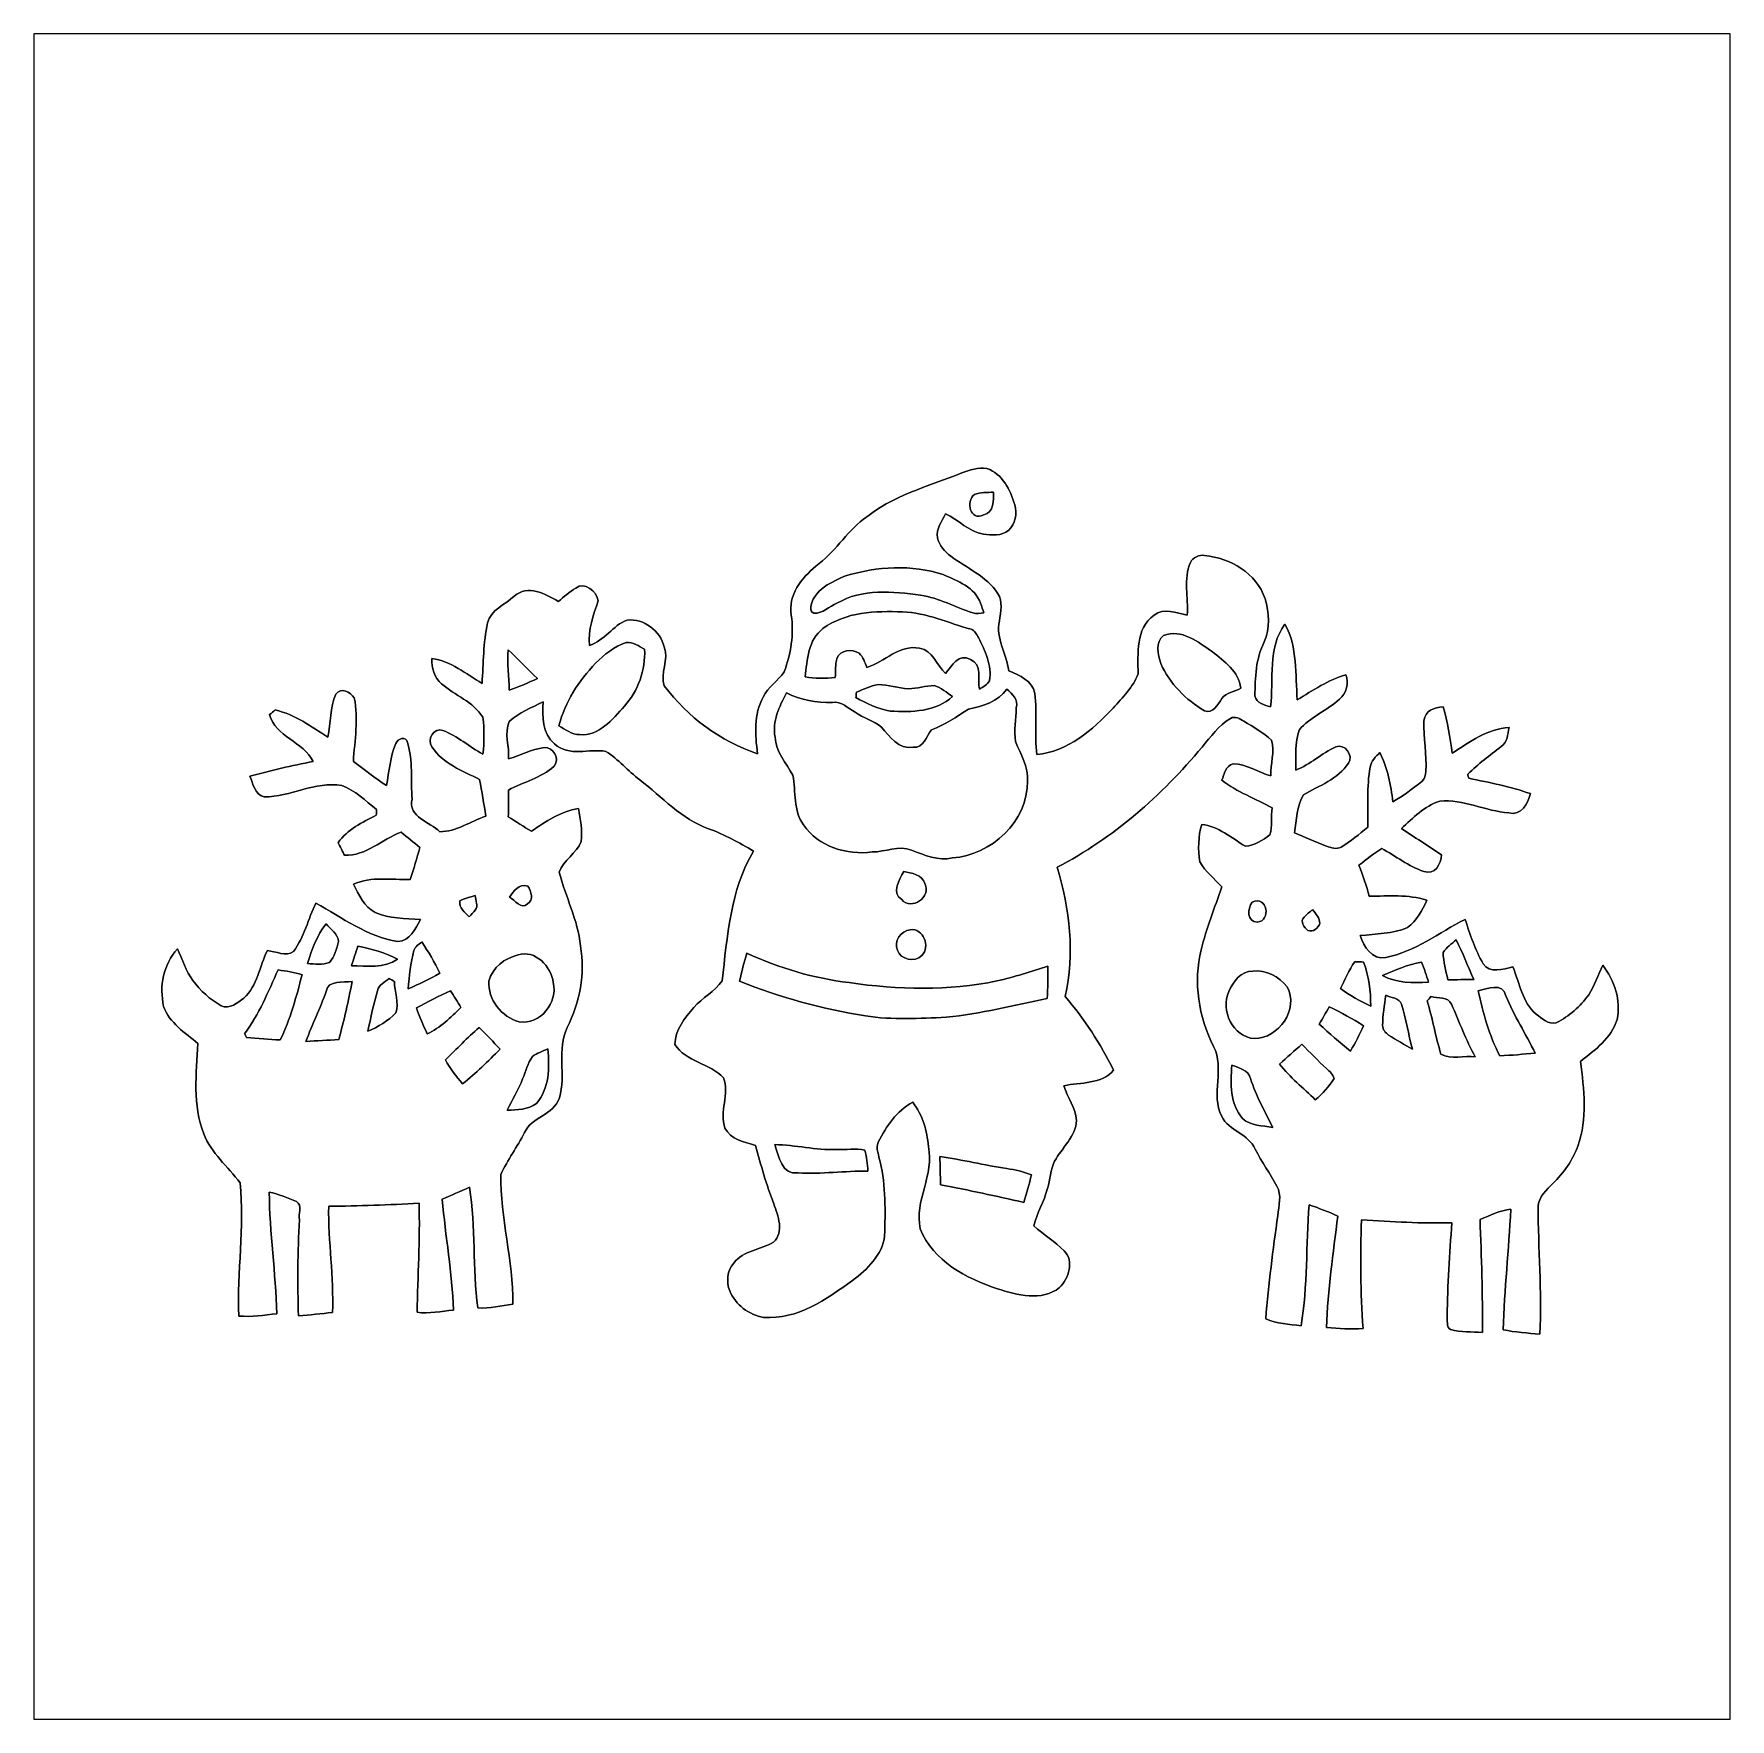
# Model space of a CAD drawing. Header units: centimetres. Extents: x -16.8 to 16.8, y -16.7 to 16.7.
import ezdxf

# ---------------------------------------------------------------- set-up
doc = ezdxf.new("R2010")
doc.units = ezdxf.units.CM
doc.header["$MEASUREMENT"] = 0
doc.layers.add('Layer 1', color=7, linetype='Continuous')

msp = doc.modelspace()

# ---------------------------------------------------------------- linework, layer by layer
at = {"layer": 'Layer 1', "color": 7}
for points, knots in [([(-16.77458, 16.66875), (-16.77458, 16.66875), (16.77458, 16.66875), (16.77458, 16.66875), (16.77458, 16.66875), (16.77458, 16.66875), (16.77458, -16.66875), (16.77458, -16.66875), (16.77458, -16.66875), (16.77458, -16.66875), (-16.77458, -16.66875), (-16.77458, -16.66875), (-16.77458, -16.66875), (-16.77458, -16.66875), (-16.77458, 16.66875), (-16.77458, 16.66875), (-16.77458, 16.66875), (-16.77458, 16.66875), (-16.77458, 16.66875), (-16.77458, 16.66875)], [0, 0, 0, 0, 0.16666667, 0.16666667, 0.16666667, 0.16666667, 0.33333333, 0.33333333, 0.33333333, 0.33333333, 0.5, 0.5, 0.5, 0.5, 0.66666667, 0.66666667, 0.66666667, 0.66666667, 1, 1, 1, 1]), ([(1.57798, 7.98301), (0.91264, 7.71984), (0.19826, 7.53322), (-0.36407, 7.06684), (-0.36407, 7.06684), (-0.71861, 6.79803), (-0.94298, 6.39692), (-1.30739, 6.13904), (-1.30739, 6.13904), (-1.59103, 5.90797), (-1.8609, 5.56154), (-1.79564, 5.17137), (-1.79564, 5.17137), (-1.74025, 4.79178), (-1.79846, 4.40514), (-1.93675, 4.04954), (-1.93675, 4.04954), (-2.05423, 3.86644), (-2.25954, 3.75179), (-2.3495, 3.54859), (-2.3495, 3.54859), (-2.54106, 3.20746), (-2.51037, 2.80317), (-2.46204, 2.42958), (-2.46204, 2.42958), (-3.1944, 2.67406), (-3.84351, 3.1563), (-4.30777, 3.77049), (-4.30777, 3.77049), (-4.39702, 4.02096), (-4.20864, 4.28872), (-4.30812, 4.5406), (-4.30812, 4.5406), (-4.38503, 4.86375), (-4.70994, 5.10399), (-5.04119, 5.07365), (-5.04119, 5.07365), (-5.32448, 4.9657), (-5.49028, 4.66443), (-5.78556, 4.572), (-5.78556, 4.572), (-5.81695, 4.87997), (-5.70618, 5.16855), (-5.6134, 5.4543), (-5.6134, 5.4543), (-5.63492, 5.63421), (-5.88892, 5.84271), (-6.05896, 5.70724), (-6.05896, 5.70724), (-6.17961, 5.62645), (-6.29073, 5.53297), (-6.40362, 5.44195), (-6.40362, 5.44195), (-6.65939, 5.59294), (-7.00793, 5.77991), (-7.27639, 5.54426), (-7.27639, 5.54426), (-7.44996, 5.37739), (-7.74312, 5.2772), (-7.79992, 5.01579), (-7.79992, 5.01579), (-7.88988, 4.62421), (-7.88211, 4.21958), (-7.91034, 3.82129), (-7.91034, 3.82129), (-8.23313, 4.00156), (-8.52276, 4.26791), (-8.90482, 4.31094), (-8.90482, 4.31094), (-8.90446, 4.12856), (-8.85437, 3.93559), (-8.71361, 3.81106), (-8.71361, 3.81106), (-8.44938, 3.58211), (-8.08496, 3.45758), (-7.89446, 3.15172), (-7.89446, 3.15172), (-7.86448, 2.90936), (-7.868, 2.66347), (-7.89376, 2.42076), (-7.89376, 2.42076), (-8.16434, 2.56399), (-8.39682, 2.77883), (-8.68327, 2.89066), (-8.68327, 2.89066), (-8.86001, 2.9651), (-9.01312, 2.70581), (-8.90305, 2.56328), (-8.90305, 2.56328), (-8.68786, 2.23555), (-8.29486, 2.08986), (-7.95902, 1.91982), (-7.95902, 1.91982), (-7.91633, 1.67746), (-7.87012, 1.43581), (-7.83908, 1.19133), (-7.83908, 1.19133), (-8.14141, 1.09467), (-8.41904, 0.88406), (-8.74607, 0.88688), (-8.74607, 0.88688), (-8.94362, 1.07527), (-9.37613, 1.17793), (-9.29569, 1.53282), (-9.29569, 1.53282), (-9.32004, 1.90359), (-9.27594, 2.28882), (-9.38283, 2.64901), (-9.38283, 2.64901), (-9.41564, 2.78483), (-9.57721, 2.73614), (-9.61461, 2.62961), (-9.61461, 2.62961), (-9.73314, 2.36961), (-9.74584, 2.07504), (-9.80052, 1.79776), (-9.80052, 1.79776), (-10.02559, 1.9491), (-10.24043, 2.11526), (-10.45669, 2.27824), (-10.45669, 2.27824), (-10.43093, 2.69487), (-10.34838, 3.11785), (-10.43869, 3.53131), (-10.43869, 3.53131), (-10.51101, 3.65125), (-10.69904, 3.74756), (-10.80311, 3.60821), (-10.80311, 3.60821), (-10.916, 3.34045), (-10.90648, 3.03918), (-10.95834, 2.75555), (-10.95834, 2.75555), (-11.28818, 2.9651), (-11.61168, 3.20604), (-11.99974, 3.29389), (-11.99974, 3.29389), (-12.03748, 3.26461), (-12.07558, 3.23497), (-12.11333, 3.20569), (-12.11333, 3.20569), (-12.00221, 2.76084), (-11.44094, 2.67194), (-11.25255, 2.27259), (-11.25255, 2.27259), (-11.67412, 2.20028), (-12.08723, 2.09127), (-12.50068, 1.98438), (-12.50068, 1.98438), (-12.44529, 1.83903), (-12.40296, 1.61431), (-12.22058, 1.5748), (-12.22058, 1.5748), (-11.69846, 1.57515), (-11.21586, 1.88701), (-10.68705, 1.79917), (-10.68705, 1.79917), (-10.42317, 1.70004), (-10.21327, 1.50248), (-10.00019, 1.32433), (-10.00019, 1.32433), (-10.00054, 1.29716), (-10.0016, 1.24319), (-10.00196, 1.21603), (-10.00196, 1.21603), (-10.27642, 1.07068), (-10.57593, 0.93133), (-10.7569, 0.66781), (-10.7569, 0.66781), (-10.72515, 0.60572), (-10.6613, 0.48119), (-10.62955, 0.4191), (-10.62955, 0.4191), (-10.2041, 0.4064), (-9.89083, 0.73589), (-9.51195, 0.87595), (-9.51195, 0.87595), (-9.38812, 0.77576), (-9.265, 0.67557), (-9.14224, 0.57362), (-9.14224, 0.57362), (-9.19762, 0.36019), (-9.26465, 0.14958), (-9.33062, -0.06103), (-9.33062, -0.06103), (-9.70633, -0.06703), (-10.09897, 0.00459), (-10.45528, -0.15169), (-10.45528, -0.15169), (-10.34803, -0.36089), (-10.2429, -0.59514), (-10.02418, -0.70944), (-10.02418, -0.70944), (-9.74937, -0.84667), (-9.42693, -0.82091), (-9.13024, -0.85019), (-9.13024, -0.85019), (-9.22726, -1.02905), (-9.3412, -1.28164), (-9.57615, -1.28623), (-9.57615, -1.28623), (-10.17799, -1.18886), (-10.67823, -0.81562), (-11.19823, -0.52493), (-11.19823, -0.52493), (-11.35239, -0.84102), (-11.42647, -1.19803), (-11.64202, -1.48202), (-11.64202, -1.48202), (-11.78772, -1.59385), (-11.99127, -1.4792), (-12.15708, -1.4665), (-12.15708, -1.4665), (-12.31477, -1.77835), (-12.35251, -2.16006), (-12.62204, -2.40524), (-12.62204, -2.40524), (-12.74868, -2.50014), (-12.90038, -2.63525), (-13.07324, -2.55693), (-13.07324, -2.55693), (-13.28914, -2.43205), (-13.48176, -2.26131), (-13.62816, -2.05881), (-13.62816, -2.05881), (-13.76927, -1.87078), (-13.83242, -1.64183), (-13.93649, -1.43404), (-13.93649, -1.43404), (-14.21201, -1.73531), (-14.29914, -2.17488), (-14.20918, -2.56857), (-14.20918, -2.56857), (-14.09347, -2.90054), (-13.78444, -3.09139), (-13.52938, -3.30518), (-13.52938, -3.30518), (-13.56678, -3.89784), (-13.63768, -4.52261), (-13.41614, -5.08847), (-13.41614, -5.08847), (-13.26586, -5.47229), (-12.93954, -5.73864), (-12.69647, -6.05861), (-12.69647, -6.05861), (-12.60263, -6.93455), (-12.76209, -7.8165), (-12.72258, -8.69562), (-12.72258, -8.69562), (-12.47175, -8.71714), (-12.21987, -8.67833), (-11.97081, -8.64905), (-11.97081, -8.64905), (-11.99162, -7.84507), (-12.11439, -7.04744), (-12.11898, -6.24276), (-12.11898, -6.24276), (-11.93412, -6.28862), (-11.75244, -6.34894), (-11.58099, -6.4322), (-11.58099, -6.4322), (-11.46069, -6.50593), (-11.54959, -6.68831), (-11.52031, -6.79097), (-11.52031, -6.79097), (-11.56229, -7.4228), (-11.56229, -8.05674), (-11.54113, -8.68962), (-11.54113, -8.68962), (-11.31641, -8.67481), (-11.09274, -8.64976), (-10.86873, -8.62436), (-10.86873, -8.62436), (-10.84086, -7.92304), (-10.95587, -7.22383), (-10.94458, -6.52216), (-10.94458, -6.52216), (-10.34803, -6.51863), (-9.75184, -6.50028), (-9.15635, -6.46148), (-9.15635, -6.46148), (-9.13589, -7.1822), (-9.18104, -7.90187), (-9.19586, -8.62189), (-9.19586, -8.62189), (-8.95597, -8.65046), (-8.71502, -8.60637), (-8.47725, -8.57673), (-8.47725, -8.57673), (-8.50441, -7.84119), (-8.63353, -7.11553), (-8.69915, -6.38387), (-8.69915, -6.38387), (-8.51958, -6.30379), (-8.33861, -6.22547), (-8.15799, -6.14821), (-8.15799, -6.14821), (-8.03134, -6.93702), (-8.10366, -7.74418), (-7.99289, -8.53616), (-7.99289, -8.53616), (-7.76005, -8.54498), (-7.5311, -8.49101), (-7.30179, -8.45926), (-7.30179, -8.45926), (-7.29721, -7.59672), (-7.54698, -6.75181), (-7.54204, -5.89209), (-7.54204, -5.89209), (-7.40269, -5.6067), (-7.21466, -5.34705), (-7.07108, -5.06377), (-7.07108, -5.06377), (-6.92362, -4.75439), (-6.49887, -4.71981), (-6.37999, -4.38009), (-6.37999, -4.38009), (-6.24558, -3.93206), (-6.43961, -3.41842), (-6.22441, -2.98838), (-6.22441, -2.98838), (-5.98029, -2.49132), (-5.8674, -1.92299), (-5.963, -1.37266), (-5.963, -1.37266), (-6.01592, -0.86219), (-6.25969, -0.40146), (-6.38634, 0.0889), (-6.38634, 0.0889), (-6.30343, 0.32491), (-6.03991, 0.4572), (-5.94995, 0.6918), (-5.94995, 0.6918), (-5.92631, 0.90981), (-5.96477, 1.13101), (-6.00428, 1.34549), (-6.00428, 1.34549), (-6.35388, 1.28658), (-6.64774, 1.09149), (-6.93491, 0.89641), (-6.93491, 0.89641), (-7.08872, 0.98848), (-7.24112, 1.08303), (-7.39105, 1.18075), (-7.39105, 1.18075), (-7.39069, 1.31269), (-7.38999, 1.57727), (-7.38964, 1.70921), (-7.38964, 1.70921), (-7.08942, 1.87008), (-6.74229, 1.9498), (-6.48476, 2.18122), (-6.48476, 2.18122), (-6.356, 2.33927), (-6.50452, 2.5527), (-6.68408, 2.55376), (-6.68408, 2.55376), (-6.9282, 2.51178), (-7.15151, 2.4003), (-7.38576, 2.32516), (-7.38576, 2.32516), (-7.36812, 2.56893), (-7.47677, 2.83669), (-7.37341, 3.06917), (-7.37341, 3.06917), (-7.17762, 3.2385), (-6.93173, 3.34292), (-6.69996, 3.45475), (-6.69996, 3.45475), (-6.72042, 3.16477), (-6.725, 2.8254), (-6.47629, 2.62467), (-6.47629, 2.62467), (-6.19301, 2.3562), (-5.79296, 2.53788), (-5.45924, 2.47474), (-5.45924, 2.47474), (-5.21194, 2.32022), (-5.02461, 2.08562), (-4.79002, 1.91276), (-4.79002, 1.91276), (-4.35187, 1.57163), (-3.96452, 1.13524), (-3.429, 0.94544), (-3.429, 0.94544), (-3.11714, 0.8322), (-2.82787, 0.66851), (-2.54141, 0.50306), (-2.54141, 0.50306), (-3.00567, -0.26741), (-3.05647, -1.19345), (-3.16265, -2.06304), (-3.16265, -2.06304), (-3.30976, -2.27401), (-3.55177, -2.4003), (-3.72428, -2.5908), (-3.72428, -2.5908), (-3.89643, -2.79647), (-4.09716, -3.04024), (-4.09504, -3.3214), (-4.09504, -3.3214), (-3.88267, -3.66748), (-3.39972, -3.69217), (-3.13619, -3.98216), (-3.13619, -3.98216), (-3.01237, -4.29824), (-3.22227, -4.65843), (-3.10586, -4.97628), (-3.10586, -4.97628), (-2.99297, -5.20312), (-2.71886, -5.25463), (-2.49978, -5.32024), (-2.49978, -5.32024), (-2.39924, -5.71112), (-2.28565, -6.09882), (-2.13924, -6.47524), (-2.13924, -6.47524), (-2.0574, -6.71089), (-1.92899, -7.02839), (-2.14559, -7.23336), (-2.14559, -7.23336), (-2.40101, -7.38399), (-2.74073, -7.39846), (-2.93335, -7.64857), (-2.93335, -7.64857), (-3.0674, -7.79533), (-3.08046, -8.01758), (-3.01237, -8.19785), (-3.01237, -8.19785), (-2.89842, -8.47266), (-2.63349, -8.67481), (-2.34068, -8.72102), (-2.34068, -8.72102), (-1.67146, -8.77429), (-1.09855, -8.36013), (-0.58103, -7.99077), (-0.58103, -7.99077), (-0.29386, -7.77028), (0.00529, -7.48947), (0.05221, -7.10988), (0.05221, -7.10988), (0.0635, -6.62199), (0.08008, -6.12493), (-0.0381, -5.64797), (-0.0381, -5.64797), (-0.05644, -5.52062), (-0.13088, -5.38198), (-0.07338, -5.25357), (-0.07338, -5.25357), (0.08819, -4.94453), (0.28928, -4.63303), (0.60713, -4.46652), (0.60713, -4.46652), (0.8061, -4.71981), (0.89182, -5.02603), (0.91687, -5.34282), (0.91687, -5.34282), (1.04493, -5.89739), (0.63112, -6.41562), (0.75671, -6.97054), (0.75671, -6.97054), (1.01071, -7.60659), (1.66582, -7.95514), (2.28283, -8.15658), (2.28283, -8.15658), (2.67053, -8.28252), (3.15666, -8.41057), (3.5119, -8.13364), (3.5119, -8.13364), (3.69041, -7.94985), (3.80541, -7.61224), (3.60468, -7.40234), (3.60468, -7.40234), (3.41806, -7.22277), (3.20005, -7.07849), (3.00179, -6.91233), (3.00179, -6.91233), (3.0674, -6.65762), (3.20604, -6.42902), (3.27131, -6.17432), (3.27131, -6.17432), (3.32811, -5.99616), (3.33128, -5.80143), (3.41312, -5.6321), (3.41312, -5.6321), (3.56129, -5.3661), (3.8287, -5.14526), (3.84951, -4.82635), (3.84951, -4.82635), (3.82976, -4.57976), (3.67101, -4.37268), (3.59692, -4.14126), (3.59692, -4.14126), (3.92783, -4.06576), (4.34269, -4.11727), (4.58082, -3.83258), (4.58082, -3.83258), (4.32082, -3.31117), (4.00367, -2.81799), (3.62373, -2.37561), (3.62373, -2.37561), (3.81882, -1.52718), (3.71158, -0.64311), (3.46675, 0.18274), (3.46675, 0.18274), (4.57588, 0.76235), (5.53402, 1.59914), (6.32954, 2.56011), (6.32954, 2.56011), (6.50134, 2.76225), (6.66044, 2.98803), (6.89222, 3.12561), (6.89222, 3.12561), (6.98112, 3.18594), (7.0799, 3.11362), (7.15962, 3.07164), (7.15962, 3.07164), (7.34342, 2.95169), (7.54944, 2.84974), (7.70678, 2.69628), (7.70678, 2.69628), (7.77028, 2.46839), (7.68209, 2.2225), (7.6902, 1.98967), (7.6902, 1.98967), (7.43761, 2.05881), (7.21395, 2.22744), (6.94443, 2.22779), (6.94443, 2.22779), (6.79873, 2.19463), (6.76981, 2.01789), (6.72465, 1.90359), (6.72465, 1.90359), (7.02522, 1.67111), (7.38505, 1.54234), (7.7149, 1.35961), (7.7149, 1.35961), (7.69056, 1.18569), (7.72971, 0.99483), (7.67045, 0.82656), (7.67045, 0.82656), (7.53533, 0.71543), (7.36529, 0.61419), (7.18891, 0.59761), (7.18891, 0.59761), (6.91197, 0.76412), (6.65797, 0.99201), (6.32319, 1.03082), (6.32319, 1.03082), (6.25616, 0.79022), (6.24417, 0.53481), (6.28897, 0.28928), (6.28897, 0.28928), (6.3948, 0.09701), (6.57225, -0.04551), (6.72253, -0.20355), (6.72253, -0.20355), (6.58354, -0.61736), (6.41421, -1.022), (6.31578, -1.44851), (6.31578, -1.44851), (6.15456, -2.08633), (6.25969, -2.77918), (6.55779, -3.36162), (6.55779, -3.36162), (6.78674, -3.78848), (6.49534, -4.31165), (6.71936, -4.74486), (6.71936, -4.74486), (6.86294, -5.03626), (7.25523, -5.09129), (7.38082, -5.39503), (7.38082, -5.39503), (7.50887, -5.64621), (7.67609, -5.87481), (7.80768, -6.12387), (7.80768, -6.12387), (7.91669, -6.2992), (7.84296, -6.51439), (7.83131, -6.70454), (7.83131, -6.70454), (7.73148, -7.38293), (7.64716, -8.06415), (7.58966, -8.74783), (7.58966, -8.74783), (7.80838, -8.85296), (8.05462, -8.85719), (8.29098, -8.88824), (8.29098, -8.88824), (8.42081, -8.09696), (8.38553, -7.29086), (8.44832, -6.49393), (8.44832, -6.49393), (8.64059, -6.55849), (8.82862, -6.63504), (9.01418, -6.71724), (9.01418, -6.71724), (8.92951, -7.44996), (8.81239, -8.18162), (8.7951, -8.92069), (8.7951, -8.92069), (9.03393, -8.94327), (9.27523, -8.95985), (9.51477, -8.94115), (9.51477, -8.94115), (9.46115, -8.22678), (9.4615, -7.50993), (9.48408, -6.79485), (9.48408, -6.79485), (10.07957, -6.8326), (10.67506, -6.86294), (11.27266, -6.85024), (11.27266, -6.85024), (11.2268, -7.46478), (11.18658, -8.08073), (11.17847, -8.69738), (11.17847, -8.69738), (11.19046, -8.76582), (11.15413, -8.91928), (11.24726, -8.96444), (11.24726, -8.96444), (11.45364, -9.01665), (11.66918, -9.00642), (11.8805, -9.02159), (11.8805, -9.02159), (11.87979, -8.27581), (11.85686, -7.53004), (11.82899, -6.78498), (11.82899, -6.78498), (12.02725, -6.70807), (12.22022, -6.60259), (12.43612, -6.58389), (12.43612, -6.58389), (12.40014, -7.37905), (12.30983, -8.17104), (12.28654, -8.96726), (12.28654, -8.96726), (12.52573, -9.01559), (12.7702, -9.03217), (13.01327, -9.05686), (13.01327, -9.05686), (13.05701, -8.20914), (12.9734, -7.35965), (12.98081, -6.51157), (12.98081, -6.51157), (12.99492, -6.32495), (13.14944, -6.19795), (13.26903, -6.07236), (13.26903, -6.07236), (13.48352, -5.86387), (13.66061, -5.61481), (13.76292, -5.33224), (13.76292, -5.33224), (13.95695, -4.79637), (13.88886, -4.2097), (13.81513, -3.65689), (13.81513, -3.65689), (14.10406, -3.43253), (14.43002, -3.19758), (14.53938, -2.82857), (14.53938, -2.82857), (14.61982, -2.44404), (14.4847, -2.06022), (14.25646, -1.75331), (14.25646, -1.75331), (14.16191, -1.94733), (14.09735, -2.15653), (13.97882, -2.33821), (13.97882, -2.33821), (13.81231, -2.56963), (13.59147, -2.76472), (13.33782, -2.8956), (13.33782, -2.8956), (13.1759, -2.93158), (13.05631, -2.80741), (12.93812, -2.7245), (12.93812, -2.7245), (12.66084, -2.48744), (12.61357, -2.10608), (12.47599, -1.78929), (12.47599, -1.78929), (12.28937, -1.82563), (12.01067, -1.93322), (11.89214, -1.72579), (11.89214, -1.72579), (11.73057, -1.45344), (11.63426, -1.14723), (11.53442, -0.84843), (11.53442, -0.84843), (11.01584, -1.10666), (10.54735, -1.49296), (9.96456, -1.6002), (9.96456, -1.6002), (9.68904, -1.65559), (9.53488, -1.38501), (9.45691, -1.16981), (9.45691, -1.16981), (9.77159, -1.13524), (10.10003, -1.13559), (10.39671, -1.01177), (10.39671, -1.01177), (10.56922, -0.87207), (10.69552, -0.67592), (10.77383, -0.46919), (10.77383, -0.46919), (10.40765, -0.34854), (10.01748, -0.38947), (9.63859, -0.39123), (9.63859, -0.39123), (9.58356, -0.18309), (9.50807, 0.0194), (9.43398, 0.22119), (9.43398, 0.22119), (9.57792, 0.34114), (9.72891, 0.45191), (9.88448, 0.55633), (9.88448, 0.55633), (10.15965, 0.40181), (10.41435, 0.2032), (10.71598, 0.10019), (10.71598, 0.10019), (10.93964, 0.0187), (11.05782, 0.25083), (11.06487, 0.43004), (11.06487, 0.43004), (10.80488, 0.60925), (10.5343, 0.77188), (10.27395, 0.95003), (10.27395, 0.95003), (10.50502, 1.15641), (10.72974, 1.39206), (11.03136, 1.49049), (11.03136, 1.49049), (11.50479, 1.53353), (11.93694, 1.29328), (12.39943, 1.25801), (12.39943, 1.25801), (12.64744, 1.19239), (12.77479, 1.44956), (12.82418, 1.63901), (12.82418, 1.63901), (12.42977, 1.78118), (12.01667, 1.85773), (11.60709, 1.94204), (11.60709, 1.94204), (11.60145, 1.96286), (11.59051, 2.00448), (11.58522, 2.02565), (11.58522, 2.02565), (11.79019, 2.22603), (12.02443, 2.39219), (12.24703, 2.57175), (12.24703, 2.57175), (12.37474, 2.65536), (12.37544, 2.8127), (12.40367, 2.94711), (12.40367, 2.94711), (11.97292, 2.92206), (11.62473, 2.66312), (11.27831, 2.4384), (11.27831, 2.4384), (11.23668, 2.74814), (11.19082, 3.05753), (11.09945, 3.35703), (11.09945, 3.35703), (10.92482, 3.35068), (10.73573, 3.28048), (10.72021, 3.08151), (10.72021, 3.08151), (10.70716, 2.74673), (10.78018, 2.41335), (10.75725, 2.07821), (10.75725, 2.07821), (10.75231, 2.00731), (10.7375, 1.92899), (10.67823, 1.88242), (10.67823, 1.88242), (10.49761, 1.73214), (10.30358, 1.59773), (10.10461, 1.47391), (10.10461, 1.47391), (10.07039, 1.81151), (9.99596, 2.14524), (9.84956, 2.45216), (9.84956, 2.45216), (9.76559, 2.37243), (9.67669, 2.28494), (9.65517, 2.1657), (9.65517, 2.1657), (9.58427, 1.77271), (9.6206, 1.37089), (9.60861, 0.97402), (9.60861, 0.97402), (9.4361, 0.83996), (9.27347, 0.69074), (9.08367, 0.58208), (9.08367, 0.58208), (8.99019, 0.52881), (8.88189, 0.57044), (8.78875, 0.60149), (8.78875, 0.60149), (8.57567, 0.68333), (8.36683, 0.77611), (8.15728, 0.86607), (8.15728, 0.86607), (8.20279, 1.11584), (8.20561, 1.39383), (8.33614, 1.61396), (8.33614, 1.61396), (8.64729, 1.79846), (9.01524, 1.9237), (9.22549, 2.24049), (9.22549, 2.24049), (9.33838, 2.38936), (9.14823, 2.64478), (8.97467, 2.56399), (8.97467, 2.56399), (8.69703, 2.43911), (8.47266, 2.21756), (8.18797, 2.10432), (8.18797, 2.10432), (8.18903, 2.3682), (8.16751, 2.64583), (8.25077, 2.89807), (8.25077, 2.89807), (8.47196, 3.15419), (8.80004, 3.28577), (9.05192, 3.50696), (9.05192, 3.50696), (9.18422, 3.62903), (9.24172, 3.82129), (9.17681, 3.99239), (9.17681, 3.99239), (8.82685, 3.88938), (8.52205, 3.68265), (8.21478, 3.49356), (8.21478, 3.49356), (8.1721, 3.99486), (8.22466, 4.5339), (7.97066, 4.9911), (7.97066, 4.9911), (7.61929, 4.52967), (7.75053, 3.88938), (7.68667, 3.35492), (7.68667, 3.35492), (7.5692, 3.39407), (7.40551, 3.42935), (7.37694, 3.57152), (7.37694, 3.57152), (7.37623, 3.93347), (7.39563, 4.31165), (7.56038, 4.6415), (7.56038, 4.6415), (7.68703, 4.90573), (7.6521, 5.22182), (7.57731, 5.49628), (7.57731, 5.49628), (7.40657, 6.00146), (6.89222, 6.30237), (6.3821, 6.35035), (6.3821, 6.35035), (6.27168, 6.36799), (6.15244, 6.31331), (6.10059, 6.21312), (6.10059, 6.21312), (5.95524, 5.88292), (6.06354, 5.51674), (6.03779, 5.16961), (6.03779, 5.16961), (5.82154, 5.207), (5.58024, 5.32941), (5.38127, 5.16714), (5.38127, 5.16714), (5.00697, 4.89797), (5.06695, 4.41043), (5.06448, 4.01003), (5.06448, 4.01003), (4.96923, 3.73944), (4.75368, 3.54295), (4.57271, 3.32952), (4.57271, 3.32952), (4.16489, 2.89772), (3.67912, 2.47227), (3.06035, 2.41194), (3.06035, 2.41194), (3.0166, 2.81376), (3.07305, 3.22051), (3.02084, 3.62056), (3.02084, 3.62056), (2.97533, 3.87809), (2.72062, 3.97686), (2.5079, 4.06964), (2.5079, 4.06964), (2.46662, 4.40372), (2.24367, 4.7117), (2.32163, 5.05707), (2.32163, 5.05707), (2.34456, 5.23734), (2.39854, 5.44089), (2.28671, 5.60246), (2.28671, 5.60246), (2.0641, 5.93866), (1.67464, 6.1027), (1.36031, 6.33554), (1.36031, 6.33554), (1.24178, 6.42902), (1.13242, 6.55002), (1.09714, 6.70031), (1.09714, 6.70031), (1.06504, 6.88058), (1.19062, 7.02416), (1.2573, 7.17726), (1.2573, 7.17726), (1.51201, 7.05132), (1.71697, 6.82237), (2.00554, 6.77157), (2.00554, 6.77157), (2.16888, 6.75534), (2.36608, 6.73276), (2.50225, 6.84742), (2.50225, 6.84742), (2.63878, 6.97159), (2.68146, 7.17973), (2.62749, 7.35365), (2.62749, 7.35365), (2.53647, 7.64469), (2.38513, 7.96607), (2.07469, 8.0705), (2.07469, 8.0705), (1.90324, 8.09731), (1.73637, 8.04157), (1.57798, 7.98301)], [0, 0, 0, 0, 0.0042735, 0.0042735, 0.0042735, 0.0042735, 0.00854701, 0.00854701, 0.00854701, 0.00854701, 0.01282051, 0.01282051, 0.01282051, 0.01282051, 0.01709402, 0.01709402, 0.01709402, 0.01709402, 0.02136752, 0.02136752, 0.02136752, 0.02136752, 0.02564103, 0.02564103, 0.02564103, 0.02564103, 0.02991453, 0.02991453, 0.02991453, 0.02991453, 0.03418803, 0.03418803, 0.03418803, 0.03418803, 0.03846154, 0.03846154, 0.03846154, 0.03846154, 0.04273504, 0.04273504, 0.04273504, 0.04273504, 0.04700855, 0.04700855, 0.04700855, 0.04700855, 0.05128205, 0.05128205, 0.05128205, 0.05128205, 0.05555556, 0.05555556, 0.05555556, 0.05555556, 0.05982906, 0.05982906, 0.05982906, 0.05982906, 0.06410256, 0.06410256, 0.06410256, 0.06410256, 0.06837607, 0.06837607, 0.06837607, 0.06837607, 0.07264957, 0.07264957, 0.07264957, 0.07264957, 0.07692308, 0.07692308, 0.07692308, 0.07692308, 0.08119658, 0.08119658, 0.08119658, 0.08119658, 0.08547009, 0.08547009, 0.08547009, 0.08547009, 0.08974359, 0.08974359, 0.08974359, 0.08974359, 0.09401709, 0.09401709, 0.09401709, 0.09401709, 0.0982906, 0.0982906, 0.0982906, 0.0982906, 0.1025641, 0.1025641, 0.1025641, 0.1025641, 0.10683761, 0.10683761, 0.10683761, 0.10683761, 0.11111111, 0.11111111, 0.11111111, 0.11111111, 0.11538462, 0.11538462, 0.11538462, 0.11538462, 0.11965812, 0.11965812, 0.11965812, 0.11965812, 0.12393162, 0.12393162, 0.12393162, 0.12393162, 0.12820513, 0.12820513, 0.12820513, 0.12820513, 0.13247863, 0.13247863, 0.13247863, 0.13247863, 0.13675214, 0.13675214, 0.13675214, 0.13675214, 0.14102564, 0.14102564, 0.14102564, 0.14102564, 0.14529915, 0.14529915, 0.14529915, 0.14529915, 0.14957265, 0.14957265, 0.14957265, 0.14957265, 0.15384615, 0.15384615, 0.15384615, 0.15384615, 0.15811966, 0.15811966, 0.15811966, 0.15811966, 0.16239316, 0.16239316, 0.16239316, 0.16239316, 0.16666667, 0.16666667, 0.16666667, 0.16666667, 0.17094017, 0.17094017, 0.17094017, 0.17094017, 0.17521368, 0.17521368, 0.17521368, 0.17521368, 0.17948718, 0.17948718, 0.17948718, 0.17948718, 0.18376068, 0.18376068, 0.18376068, 0.18376068, 0.18803419, 0.18803419, 0.18803419, 0.18803419, 0.19230769, 0.19230769, 0.19230769, 0.19230769, 0.1965812, 0.1965812, 0.1965812, 0.1965812, 0.2008547, 0.2008547, 0.2008547, 0.2008547, 0.20512821, 0.20512821, 0.20512821, 0.20512821, 0.20940171, 0.20940171, 0.20940171, 0.20940171, 0.21367521, 0.21367521, 0.21367521, 0.21367521, 0.21794872, 0.21794872, 0.21794872, 0.21794872, 0.22222222, 0.22222222, 0.22222222, 0.22222222, 0.22649573, 0.22649573, 0.22649573, 0.22649573, 0.23076923, 0.23076923, 0.23076923, 0.23076923, 0.23504274, 0.23504274, 0.23504274, 0.23504274, 0.23931624, 0.23931624, 0.23931624, 0.23931624, 0.24358974, 0.24358974, 0.24358974, 0.24358974, 0.24786325, 0.24786325, 0.24786325, 0.24786325, 0.25213675, 0.25213675, 0.25213675, 0.25213675, 0.25641026, 0.25641026, 0.25641026, 0.25641026, 0.26068376, 0.26068376, 0.26068376, 0.26068376, 0.26495726, 0.26495726, 0.26495726, 0.26495726, 0.26923077, 0.26923077, 0.26923077, 0.26923077, 0.27350427, 0.27350427, 0.27350427, 0.27350427, 0.27777778, 0.27777778, 0.27777778, 0.27777778, 0.28205128, 0.28205128, 0.28205128, 0.28205128, 0.28632479, 0.28632479, 0.28632479, 0.28632479, 0.29059829, 0.29059829, 0.29059829, 0.29059829, 0.29487179, 0.29487179, 0.29487179, 0.29487179, 0.2991453, 0.2991453, 0.2991453, 0.2991453, 0.3034188, 0.3034188, 0.3034188, 0.3034188, 0.30769231, 0.30769231, 0.30769231, 0.30769231, 0.31196581, 0.31196581, 0.31196581, 0.31196581, 0.31623932, 0.31623932, 0.31623932, 0.31623932, 0.32051282, 0.32051282, 0.32051282, 0.32051282, 0.32478632, 0.32478632, 0.32478632, 0.32478632, 0.32905983, 0.32905983, 0.32905983, 0.32905983, 0.33333333, 0.33333333, 0.33333333, 0.33333333, 0.33760684, 0.33760684, 0.33760684, 0.33760684, 0.34188034, 0.34188034, 0.34188034, 0.34188034, 0.34615385, 0.34615385, 0.34615385, 0.34615385, 0.35042735, 0.35042735, 0.35042735, 0.35042735, 0.35470085, 0.35470085, 0.35470085, 0.35470085, 0.35897436, 0.35897436, 0.35897436, 0.35897436, 0.36324786, 0.36324786, 0.36324786, 0.36324786, 0.36752137, 0.36752137, 0.36752137, 0.36752137, 0.37179487, 0.37179487, 0.37179487, 0.37179487, 0.37606838, 0.37606838, 0.37606838, 0.37606838, 0.38034188, 0.38034188, 0.38034188, 0.38034188, 0.38461538, 0.38461538, 0.38461538, 0.38461538, 0.38888889, 0.38888889, 0.38888889, 0.38888889, 0.39316239, 0.39316239, 0.39316239, 0.39316239, 0.3974359, 0.3974359, 0.3974359, 0.3974359, 0.4017094, 0.4017094, 0.4017094, 0.4017094, 0.40598291, 0.40598291, 0.40598291, 0.40598291, 0.41025641, 0.41025641, 0.41025641, 0.41025641, 0.41452991, 0.41452991, 0.41452991, 0.41452991, 0.41880342, 0.41880342, 0.41880342, 0.41880342, 0.42307692, 0.42307692, 0.42307692, 0.42307692, 0.42735043, 0.42735043, 0.42735043, 0.42735043, 0.43162393, 0.43162393, 0.43162393, 0.43162393, 0.43589744, 0.43589744, 0.43589744, 0.43589744, 0.44017094, 0.44017094, 0.44017094, 0.44017094, 0.44444444, 0.44444444, 0.44444444, 0.44444444, 0.44871795, 0.44871795, 0.44871795, 0.44871795, 0.45299145, 0.45299145, 0.45299145, 0.45299145, 0.45726496, 0.45726496, 0.45726496, 0.45726496, 0.46153846, 0.46153846, 0.46153846, 0.46153846, 0.46581197, 0.46581197, 0.46581197, 0.46581197, 0.47008547, 0.47008547, 0.47008547, 0.47008547, 0.47435897, 0.47435897, 0.47435897, 0.47435897, 0.47863248, 0.47863248, 0.47863248, 0.47863248, 0.48290598, 0.48290598, 0.48290598, 0.48290598, 0.48717949, 0.48717949, 0.48717949, 0.48717949, 0.49145299, 0.49145299, 0.49145299, 0.49145299, 0.4957265, 0.4957265, 0.4957265, 0.4957265, 0.5, 0.5, 0.5, 0.5, 0.5042735, 0.5042735, 0.5042735, 0.5042735, 0.50854701, 0.50854701, 0.50854701, 0.50854701, 0.51282051, 0.51282051, 0.51282051, 0.51282051, 0.51709402, 0.51709402, 0.51709402, 0.51709402, 0.52136752, 0.52136752, 0.52136752, 0.52136752, 0.52564103, 0.52564103, 0.52564103, 0.52564103, 0.52991453, 0.52991453, 0.52991453, 0.52991453, 0.53418803, 0.53418803, 0.53418803, 0.53418803, 0.53846154, 0.53846154, 0.53846154, 0.53846154, 0.54273504, 0.54273504, 0.54273504, 0.54273504, 0.54700855, 0.54700855, 0.54700855, 0.54700855, 0.55128205, 0.55128205, 0.55128205, 0.55128205, 0.55555556, 0.55555556, 0.55555556, 0.55555556, 0.55982906, 0.55982906, 0.55982906, 0.55982906, 0.56410256, 0.56410256, 0.56410256, 0.56410256, 0.56837607, 0.56837607, 0.56837607, 0.56837607, 0.57264957, 0.57264957, 0.57264957, 0.57264957, 0.57692308, 0.57692308, 0.57692308, 0.57692308, 0.58119658, 0.58119658, 0.58119658, 0.58119658, 0.58547009, 0.58547009, 0.58547009, 0.58547009, 0.58974359, 0.58974359, 0.58974359, 0.58974359, 0.59401709, 0.59401709, 0.59401709, 0.59401709, 0.5982906, 0.5982906, 0.5982906, 0.5982906, 0.6025641, 0.6025641, 0.6025641, 0.6025641, 0.60683761, 0.60683761, 0.60683761, 0.60683761, 0.61111111, 0.61111111, 0.61111111, 0.61111111, 0.61538462, 0.61538462, 0.61538462, 0.61538462, 0.61965812, 0.61965812, 0.61965812, 0.61965812, 0.62393162, 0.62393162, 0.62393162, 0.62393162, 0.62820513, 0.62820513, 0.62820513, 0.62820513, 0.63247863, 0.63247863, 0.63247863, 0.63247863, 0.63675214, 0.63675214, 0.63675214, 0.63675214, 0.64102564, 0.64102564, 0.64102564, 0.64102564, 0.64529915, 0.64529915, 0.64529915, 0.64529915, 0.64957265, 0.64957265, 0.64957265, 0.64957265, 0.65384615, 0.65384615, 0.65384615, 0.65384615, 0.65811966, 0.65811966, 0.65811966, 0.65811966, 0.66239316, 0.66239316, 0.66239316, 0.66239316, 0.66666667, 0.66666667, 0.66666667, 0.66666667, 0.67094017, 0.67094017, 0.67094017, 0.67094017, 0.67521368, 0.67521368, 0.67521368, 0.67521368, 0.67948718, 0.67948718, 0.67948718, 0.67948718, 0.68376068, 0.68376068, 0.68376068, 0.68376068, 0.68803419, 0.68803419, 0.68803419, 0.68803419, 0.69230769, 0.69230769, 0.69230769, 0.69230769, 0.6965812, 0.6965812, 0.6965812, 0.6965812, 0.7008547, 0.7008547, 0.7008547, 0.7008547, 0.70512821, 0.70512821, 0.70512821, 0.70512821, 0.70940171, 0.70940171, 0.70940171, 0.70940171, 0.71367521, 0.71367521, 0.71367521, 0.71367521, 0.71794872, 0.71794872, 0.71794872, 0.71794872, 0.72222222, 0.72222222, 0.72222222, 0.72222222, 0.72649573, 0.72649573, 0.72649573, 0.72649573, 0.73076923, 0.73076923, 0.73076923, 0.73076923, 0.73504274, 0.73504274, 0.73504274, 0.73504274, 0.73931624, 0.73931624, 0.73931624, 0.73931624, 0.74358974, 0.74358974, 0.74358974, 0.74358974, 0.74786325, 0.74786325, 0.74786325, 0.74786325, 0.75213675, 0.75213675, 0.75213675, 0.75213675, 0.75641026, 0.75641026, 0.75641026, 0.75641026, 0.76068376, 0.76068376, 0.76068376, 0.76068376, 0.76495726, 0.76495726, 0.76495726, 0.76495726, 0.76923077, 0.76923077, 0.76923077, 0.76923077, 0.77350427, 0.77350427, 0.77350427, 0.77350427, 0.77777778, 0.77777778, 0.77777778, 0.77777778, 0.78205128, 0.78205128, 0.78205128, 0.78205128, 0.78632479, 0.78632479, 0.78632479, 0.78632479, 0.79059829, 0.79059829, 0.79059829, 0.79059829, 0.79487179, 0.79487179, 0.79487179, 0.79487179, 0.7991453, 0.7991453, 0.7991453, 0.7991453, 0.8034188, 0.8034188, 0.8034188, 0.8034188, 0.80769231, 0.80769231, 0.80769231, 0.80769231, 0.81196581, 0.81196581, 0.81196581, 0.81196581, 0.81623932, 0.81623932, 0.81623932, 0.81623932, 0.82051282, 0.82051282, 0.82051282, 0.82051282, 0.82478632, 0.82478632, 0.82478632, 0.82478632, 0.82905983, 0.82905983, 0.82905983, 0.82905983, 0.83333333, 0.83333333, 0.83333333, 0.83333333, 0.83760684, 0.83760684, 0.83760684, 0.83760684, 0.84188034, 0.84188034, 0.84188034, 0.84188034, 0.84615385, 0.84615385, 0.84615385, 0.84615385, 0.85042735, 0.85042735, 0.85042735, 0.85042735, 0.85470085, 0.85470085, 0.85470085, 0.85470085, 0.85897436, 0.85897436, 0.85897436, 0.85897436, 0.86324786, 0.86324786, 0.86324786, 0.86324786, 0.86752137, 0.86752137, 0.86752137, 0.86752137, 0.87179487, 0.87179487, 0.87179487, 0.87179487, 0.87606838, 0.87606838, 0.87606838, 0.87606838, 0.88034188, 0.88034188, 0.88034188, 0.88034188, 0.88461538, 0.88461538, 0.88461538, 0.88461538, 0.88888889, 0.88888889, 0.88888889, 0.88888889, 0.89316239, 0.89316239, 0.89316239, 0.89316239, 0.8974359, 0.8974359, 0.8974359, 0.8974359, 0.9017094, 0.9017094, 0.9017094, 0.9017094, 0.90598291, 0.90598291, 0.90598291, 0.90598291, 0.91025641, 0.91025641, 0.91025641, 0.91025641, 0.91452991, 0.91452991, 0.91452991, 0.91452991, 0.91880342, 0.91880342, 0.91880342, 0.91880342, 0.92307692, 0.92307692, 0.92307692, 0.92307692, 0.92735043, 0.92735043, 0.92735043, 0.92735043, 0.93162393, 0.93162393, 0.93162393, 0.93162393, 0.93589744, 0.93589744, 0.93589744, 0.93589744, 0.94017094, 0.94017094, 0.94017094, 0.94017094, 0.94444444, 0.94444444, 0.94444444, 0.94444444, 0.94871795, 0.94871795, 0.94871795, 0.94871795, 0.95299145, 0.95299145, 0.95299145, 0.95299145, 0.95726496, 0.95726496, 0.95726496, 0.95726496, 0.96153846, 0.96153846, 0.96153846, 0.96153846, 0.96581197, 0.96581197, 0.96581197, 0.96581197, 0.97008547, 0.97008547, 0.97008547, 0.97008547, 0.97435897, 0.97435897, 0.97435897, 0.97435897, 0.97863248, 0.97863248, 0.97863248, 0.97863248, 0.98290598, 0.98290598, 0.98290598, 0.98290598, 0.98717949, 0.98717949, 0.98717949, 0.98717949, 0.99145299, 0.99145299, 0.99145299, 0.99145299, 1, 1, 1, 1]), ([(1.82668, 7.55615), (1.94663, 7.60377), (2.08139, 7.59142), (2.20839, 7.60518), (2.20839, 7.60518), (2.20909, 7.45208), (2.21333, 7.19737), (2.01436, 7.15786), (2.01436, 7.15786), (1.73496, 7.01357), (1.65841, 7.4228), (1.82668, 7.55615)], [0, 0, 0, 0, 0.25, 0.25, 0.25, 0.25, 0.5, 0.5, 0.5, 0.5, 1, 1, 1, 1]), ([(-0.72319, 5.94501), (-0.09984, 6.13692), (0.58526, 6.17538), (1.21109, 5.97253), (1.21109, 5.97253), (1.49013, 5.85047), (1.84044, 5.72029), (1.9498, 5.40667), (1.9498, 5.40667), (1.97485, 5.34353), (1.99496, 5.27861), (2.01612, 5.2137), (2.01612, 5.2137), (1.94275, 5.20876), (1.86725, 5.1943), (1.79529, 5.21688), (1.79529, 5.21688), (1.44886, 5.32518), (1.12783, 5.51251), (0.76412, 5.56401), (0.76412, 5.56401), (0.21449, 5.64056), (-0.39335, 5.70054), (-0.89253, 5.40491), (-0.89253, 5.40491), (-1.04069, 5.34353), (-1.17475, 5.19571), (-1.34691, 5.21053), (-1.34691, 5.21053), (-1.46438, 5.24792), (-1.38783, 5.40138), (-1.35925, 5.4864), (-1.35925, 5.4864), (-1.23296, 5.72699), (-0.96026, 5.84271), (-0.72319, 5.94501)], [0, 0, 0, 0, 0.1, 0.1, 0.1, 0.1, 0.2, 0.2, 0.2, 0.2, 0.3, 0.3, 0.3, 0.3, 0.4, 0.4, 0.4, 0.4, 0.5, 0.5, 0.5, 0.5, 0.6, 0.6, 0.6, 0.6, 0.7, 0.7, 0.7, 0.7, 0.8, 0.8, 0.8, 0.8, 1, 1, 1, 1]), ([(-1.16734, 4.90396), (-0.72108, 5.2391), (-0.12665, 5.25357), (0.4064, 5.23628), (0.4064, 5.23628), (0.87912, 5.21794), (1.31339, 5.0165), (1.76248, 4.89056), (1.76248, 4.89056), (1.83656, 4.86586), (1.87113, 4.78931), (1.90747, 4.72687), (1.90747, 4.72687), (2.04364, 4.4637), (2.17734, 4.1783), (2.12584, 3.87244), (2.12584, 3.87244), (2.08633, 3.79024), (1.99919, 3.75144), (1.92581, 3.70593), (1.92581, 3.70593), (1.89124, 3.89925), (1.98579, 4.19417), (1.75331, 4.29225), (1.75331, 4.29225), (1.51483, 4.4323), (1.38501, 4.16243), (1.25448, 4.01779), (1.25448, 4.01779), (1.08091, 4.17971), (1.00436, 4.47358), (0.74295, 4.51556), (0.74295, 4.51556), (0.33267, 4.59775), (0.06068, 4.24251), (-0.2988, 4.13561), (-0.2988, 4.13561), (-0.34078, 4.23263), (-0.3683, 4.34516), (-0.45297, 4.41537), (-0.45297, 4.41537), (-0.58808, 4.51026), (-0.82903, 4.48592), (-0.89076, 4.31588), (-0.89076, 4.31588), (-0.92886, 4.19488), (-0.91687, 4.06294), (-0.92498, 3.93735), (-0.92498, 3.93735), (-1.1236, 3.9183), (-1.32539, 3.90984), (-1.52188, 3.95146), (-1.52188, 3.95146), (-1.47496, 4.28096), (-1.46368, 4.68771), (-1.16734, 4.90396)], [0, 0, 0, 0, 0.06666667, 0.06666667, 0.06666667, 0.06666667, 0.13333333, 0.13333333, 0.13333333, 0.13333333, 0.2, 0.2, 0.2, 0.2, 0.26666667, 0.26666667, 0.26666667, 0.26666667, 0.33333333, 0.33333333, 0.33333333, 0.33333333, 0.4, 0.4, 0.4, 0.4, 0.46666667, 0.46666667, 0.46666667, 0.46666667, 0.53333333, 0.53333333, 0.53333333, 0.53333333, 0.6, 0.6, 0.6, 0.6, 0.66666667, 0.66666667, 0.66666667, 0.66666667, 0.73333333, 0.73333333, 0.73333333, 0.73333333, 0.8, 0.8, 0.8, 0.8, 0.86666667, 0.86666667, 0.86666667, 0.86666667, 1, 1, 1, 1]), ([(5.56824, 4.76814), (5.92455, 4.9089), (6.2544, 4.63515), (6.53133, 4.44853), (6.53133, 4.44853), (6.77016, 4.25591), (7.05838, 4.05694), (7.09754, 3.72639), (7.09754, 3.72639), (6.97583, 3.65196), (6.80544, 3.64137), (6.72077, 3.51861), (6.72077, 3.51861), (6.64951, 3.41207), (6.54403, 3.21134), (6.3814, 3.27766), (6.3814, 3.27766), (6.01274, 3.49497), (5.68819, 3.81564), (5.51356, 4.21076), (5.51356, 4.21076), (5.45571, 4.38644), (5.40561, 4.63726), (5.56824, 4.76814)], [0, 0, 0, 0, 0.14285714, 0.14285714, 0.14285714, 0.14285714, 0.28571429, 0.28571429, 0.28571429, 0.28571429, 0.42857143, 0.42857143, 0.42857143, 0.42857143, 0.57142857, 0.57142857, 0.57142857, 0.57142857, 0.71428571, 0.71428571, 0.71428571, 0.71428571, 1, 1, 1, 1]), ([(-7.39211, 4.48522), (-7.1949, 4.29966), (-7.00899, 4.10281), (-6.8132, 3.91548), (-6.8132, 3.91548), (-6.9977, 3.83364), (-7.18326, 3.75356), (-7.37235, 3.683), (-7.37235, 3.683), (-7.38152, 3.95041), (-7.41363, 4.21781), (-7.39211, 4.48522)], [0, 0, 0, 0, 0.25, 0.25, 0.25, 0.25, 0.5, 0.5, 0.5, 0.5, 1, 1, 1, 1]), ([(-5.06236, 4.63162), (-4.92619, 4.64185), (-4.81013, 4.55401), (-4.69512, 4.49404), (-4.69512, 4.49404), (-4.68101, 4.08552), (-4.81894, 3.67101), (-5.09517, 3.36762), (-5.09517, 3.36762), (-5.32765, 3.11079), (-5.594, 2.77283), (-5.98135, 2.80741), (-5.98135, 2.80741), (-6.13551, 2.80846), (-6.26463, 2.90442), (-6.39057, 2.98168), (-6.39057, 2.98168), (-6.27345, 3.45299), (-5.99616, 3.86962), (-5.66455, 4.21816), (-5.66455, 4.21816), (-5.49451, 4.39385), (-5.2899, 4.54166), (-5.06236, 4.63162)], [0, 0, 0, 0, 0.14285714, 0.14285714, 0.14285714, 0.14285714, 0.28571429, 0.28571429, 0.28571429, 0.28571429, 0.42857143, 0.42857143, 0.42857143, 0.42857143, 0.57142857, 0.57142857, 0.57142857, 0.57142857, 0.71428571, 0.71428571, 0.71428571, 0.71428571, 1, 1, 1, 1]), ([(1.71274, 3.31329), (1.99849, 3.36656), (2.28988, 3.46251), (2.46874, 3.70699), (2.46874, 3.70699), (2.57104, 3.60927), (2.70933, 3.50238), (2.65148, 3.3341), (2.65148, 3.3341), (2.65642, 3.11326), (2.60279, 2.88784), (2.6416, 2.66806), (2.6416, 2.66806), (2.74884, 2.41794), (2.89207, 2.17064), (2.87867, 1.88736), (2.87867, 1.88736), (2.88255, 1.0922), (2.16606, 0.42086), (1.39206, 0.3683), (1.39206, 0.3683), (1.11196, 0.30409), (0.84208, 0.42192), (0.58632, 0.51964), (0.58632, 0.51964), (0.33232, 0.62724), (0.06421, 0.4826), (-0.19544, 0.48613), (-0.19544, 0.48613), (-0.69462, 0.41451), (-1.25836, 0.59337), (-1.55222, 1.01953), (-1.55222, 1.01953), (-1.75789, 1.30351), (-1.70427, 1.67569), (-1.76248, 2.00237), (-1.76248, 2.00237), (-1.89265, 2.24719), (-2.10009, 2.4638), (-2.11561, 2.75519), (-2.11561, 2.75519), (-2.17452, 3.06529), (-2.03024, 3.36515), (-1.88983, 3.63149), (-1.88983, 3.63149), (-1.60408, 3.49532), (-1.29822, 3.42935), (-0.98037, 3.44382), (-0.98037, 3.44382), (-0.79763, 3.47416), (-0.67557, 3.32669), (-0.53164, 3.25014), (-0.53164, 3.25014), (-0.36936, 3.13161), (-0.16369, 3.08363), (-0.00741, 2.95734), (-0.00741, 2.95734), (0.1464, 2.75978), (0.33161, 2.51813), (0.61913, 2.55623), (0.61913, 2.55623), (0.82374, 2.53683), (0.87771, 2.77813), (0.97614, 2.90124), (0.97614, 2.90124), (1.24389, 2.99861), (1.47743, 3.15877), (1.71274, 3.31329)], [0, 0, 0, 0, 0.05555556, 0.05555556, 0.05555556, 0.05555556, 0.11111111, 0.11111111, 0.11111111, 0.11111111, 0.16666667, 0.16666667, 0.16666667, 0.16666667, 0.22222222, 0.22222222, 0.22222222, 0.22222222, 0.27777778, 0.27777778, 0.27777778, 0.27777778, 0.33333333, 0.33333333, 0.33333333, 0.33333333, 0.38888889, 0.38888889, 0.38888889, 0.38888889, 0.44444444, 0.44444444, 0.44444444, 0.44444444, 0.5, 0.5, 0.5, 0.5, 0.55555556, 0.55555556, 0.55555556, 0.55555556, 0.61111111, 0.61111111, 0.61111111, 0.61111111, 0.66666667, 0.66666667, 0.66666667, 0.66666667, 0.72222222, 0.72222222, 0.72222222, 0.72222222, 0.77777778, 0.77777778, 0.77777778, 0.77777778, 0.83333333, 0.83333333, 0.83333333, 0.83333333, 0.88888889, 0.88888889, 0.88888889, 0.88888889, 1, 1, 1, 1]), ([(-0.07761, 3.79942), (0.12382, 3.78495), (0.32138, 3.72921), (0.52352, 3.7144), (0.52352, 3.7144), (0.69638, 3.71122), (0.86219, 3.78178), (1.03505, 3.77543), (1.03505, 3.77543), (1.17263, 3.73874), (1.27988, 3.63608), (1.397, 3.55988), (1.397, 3.55988), (1.06574, 3.26037), (0.58385, 3.24591), (0.16334, 3.27201), (0.16334, 3.27201), (-0.07796, 3.31788), (-0.3048, 3.41701), (-0.51611, 3.53942), (-0.51611, 3.53942), (-0.514, 3.56658), (-0.50941, 3.62091), (-0.50694, 3.64808), (-0.50694, 3.64808), (-0.36477, 3.70064), (-0.22719, 3.77049), (-0.07761, 3.79942)], [0, 0, 0, 0, 0.125, 0.125, 0.125, 0.125, 0.25, 0.25, 0.25, 0.25, 0.375, 0.375, 0.375, 0.375, 0.5, 0.5, 0.5, 0.5, 0.625, 0.625, 0.625, 0.625, 0.75, 0.75, 0.75, 0.75, 1, 1, 1, 1]), ([(0.43004, 0.10054), (0.57997, 0.06597), (0.79692, 0.03881), (0.84843, -0.14005), (0.84843, -0.14005), (0.98637, -0.41275), (0.5842, -0.67769), (0.38947, -0.45791), (0.38947, -0.45791), (0.17886, -0.31609), (0.34608, -0.06138), (0.43004, 0.10054)], [0, 0, 0, 0, 0.25, 0.25, 0.25, 0.25, 0.5, 0.5, 0.5, 0.5, 1, 1, 1, 1]), ([(-7.36529, -0.40993), (-7.27922, -0.29034), (-7.18996, -0.13441), (-7.00581, -0.19156), (-7.00581, -0.19156), (-6.93984, -0.29245), (-6.8834, -0.46531), (-7.00899, -0.54116), (-7.00899, -0.54116), (-7.13352, -0.66005), (-7.26158, -0.46108), (-7.36529, -0.40993)], [0, 0, 0, 0, 0.25, 0.25, 0.25, 0.25, 0.5, 0.5, 0.5, 0.5, 1, 1, 1, 1]), ([(-8.34849, -0.47872), (-8.25324, -0.4318), (-8.14881, -0.40816), (-8.04721, -0.37747), (-8.04721, -0.37747), (-8.03804, -0.47096), (-7.97772, -0.58208), (-8.04651, -0.66604), (-8.04651, -0.66604), (-8.08143, -0.71367), (-8.12377, -0.75565), (-8.16328, -0.79939), (-8.16328, -0.79939), (-8.25112, -0.71085), (-8.37424, -0.62794), (-8.34849, -0.47872)], [0, 0, 0, 0, 0.2, 0.2, 0.2, 0.2, 0.4, 0.4, 0.4, 0.4, 0.6, 0.6, 0.6, 0.6, 1, 1, 1, 1]), ([(7.32437, -0.50976), (7.62106, -0.35736), (7.70326, -0.88865), (7.42597, -0.90064), (7.42597, -0.90064), (7.21854, -0.90452), (7.21819, -0.63253), (7.32437, -0.50976)], [0, 0, 0, 0, 0.33333333, 0.33333333, 0.33333333, 0.33333333, 1, 1, 1, 1]), ([(8.35201, -0.80328), (8.4007, -0.74718), (8.46137, -0.70273), (8.51923, -0.65652), (8.51923, -0.65652), (8.57532, -0.74083), (8.6614, -0.82197), (8.65964, -0.93098), (8.65964, -0.93098), (8.62753, -1.02376), (8.52593, -1.10525), (8.42433, -1.06927), (8.42433, -1.06927), (8.34954, -1.01212), (8.25853, -0.88265), (8.35201, -0.80328)], [0, 0, 0, 0, 0.2, 0.2, 0.2, 0.2, 0.4, 0.4, 0.4, 0.4, 0.6, 0.6, 0.6, 0.6, 1, 1, 1, 1]), ([(-11.36227, -1.72403), (-11.28289, -1.44392), (-11.17353, -1.16628), (-10.99467, -0.93486), (-10.99467, -0.93486), (-10.91318, -1.04563), (-10.76008, -1.13418), (-10.74879, -1.28341), (-10.74879, -1.28341), (-10.79041, -1.42487), (-10.8204, -1.59209), (-10.93082, -1.69898), (-10.93082, -1.69898), (-11.06593, -1.75824), (-11.21939, -1.72685), (-11.36227, -1.72403)], [0, 0, 0, 0, 0.2, 0.2, 0.2, 0.2, 0.4, 0.4, 0.4, 0.4, 0.6, 0.6, 0.6, 0.6, 1, 1, 1, 1]), ([(-9.25901, -1.46403), (-9.23396, -1.38677), (-9.15882, -1.34338), (-9.10273, -1.29046), (-9.10273, -1.29046), (-8.97326, -1.49154), (-8.84555, -1.69474), (-8.74748, -1.91347), (-8.74748, -1.91347), (-8.94997, -2.02636), (-9.1567, -2.13184), (-9.36943, -2.22426), (-9.36943, -2.22426), (-9.35284, -1.9685), (-9.32568, -1.71203), (-9.25901, -1.46403)], [0, 0, 0, 0, 0.2, 0.2, 0.2, 0.2, 0.4, 0.4, 0.4, 0.4, 0.6, 0.6, 0.6, 0.6, 1, 1, 1, 1]), ([(0.55739, -1.05445), (0.81774, -1.01283), (0.96661, -1.39206), (0.78669, -1.56281), (0.78669, -1.56281), (0.64629, -1.70392), (0.37042, -1.64818), (0.30374, -1.45909), (0.30374, -1.45909), (0.23036, -1.28552), (0.37112, -1.06574), (0.55739, -1.05445)], [0, 0, 0, 0, 0.25, 0.25, 0.25, 0.25, 0.5, 0.5, 0.5, 0.5, 1, 1, 1, 1]), ([(11.09804, -1.50248), (11.17, -1.40547), (11.26349, -1.32644), (11.35944, -1.25307), (11.35944, -1.25307), (11.48151, -1.51024), (11.58981, -1.77341), (11.70305, -2.03482), (11.70305, -2.03482), (11.5316, -2.04082), (11.36086, -2.04188), (11.19046, -2.04117), (11.19046, -2.04117), (11.15272, -1.86231), (11.10439, -1.68557), (11.09804, -1.50248)], [0, 0, 0, 0, 0.2, 0.2, 0.2, 0.2, 0.4, 0.4, 0.4, 0.4, 0.6, 0.6, 0.6, 0.6, 1, 1, 1, 1]), ([(-10.36779, -1.37689), (-10.09826, -1.4351), (-9.82733, -1.50601), (-9.58215, -1.63513), (-9.58215, -1.63513), (-9.84709, -1.82739), (-10.19034, -1.76706), (-10.49443, -1.76883), (-10.49443, -1.76883), (-10.45386, -1.63759), (-10.40694, -1.50848), (-10.36779, -1.37689)], [0, 0, 0, 0, 0.25, 0.25, 0.25, 0.25, 0.5, 0.5, 0.5, 0.5, 1, 1, 1, 1]), ([(-7.19914, -1.55116), (-6.85624, -1.44286), (-6.54403, -1.77976), (-6.50205, -2.09621), (-6.50205, -2.09621), (-6.40856, -2.48955), (-6.75675, -2.94428), (-7.17797, -2.87549), (-7.17797, -2.87549), (-7.52369, -2.78024), (-7.79956, -2.43205), (-7.77452, -2.06763), (-7.77452, -2.06763), (-7.70996, -1.80128), (-7.45772, -1.61043), (-7.19914, -1.55116)], [0, 0, 0, 0, 0.2, 0.2, 0.2, 0.2, 0.4, 0.4, 0.4, 0.4, 0.6, 0.6, 0.6, 0.6, 1, 1, 1, 1]), ([(-2.67088, -1.51906), (-2.03129, -1.81363), (-1.35114, -2.01295), (-0.65158, -2.10009), (-0.65158, -2.10009), (0.31679, -2.23802), (1.31445, -2.27118), (2.27577, -2.06587), (2.27577, -2.06587), (2.61761, -1.99461), (2.94499, -1.87113), (3.28048, -1.77659), (3.28048, -1.77659), (3.28083, -1.98861), (3.27872, -2.20098), (3.26919, -2.413), (3.26919, -2.413), (2.60632, -2.54988), (1.94698, -2.71604), (1.27176, -2.78306), (1.27176, -2.78306), (0.74083, -2.80988), (0.20355, -2.83951), (-0.3242, -2.75872), (-0.3242, -2.75872), (-1.17581, -2.61902), (-2.01648, -2.39607), (-2.81587, -2.06975), (-2.81587, -2.06975), (-2.77424, -1.88454), (-2.72874, -1.69968), (-2.67088, -1.51906)], [0, 0, 0, 0, 0.11111111, 0.11111111, 0.11111111, 0.11111111, 0.22222222, 0.22222222, 0.22222222, 0.22222222, 0.33333333, 0.33333333, 0.33333333, 0.33333333, 0.44444444, 0.44444444, 0.44444444, 0.44444444, 0.55555556, 0.55555556, 0.55555556, 0.55555556, 0.66666667, 0.66666667, 0.66666667, 0.66666667, 0.77777778, 0.77777778, 0.77777778, 0.77777778, 1, 1, 1, 1]), ([(-11.94576, -1.84679), (-11.78701, -1.87325), (-11.62614, -1.89406), (-11.47198, -1.94239), (-11.47198, -1.94239), (-11.58134, -2.38301), (-11.70517, -2.82328), (-11.90343, -3.23391), (-11.90343, -3.23391), (-12.12568, -3.22263), (-12.34722, -3.20216), (-12.56912, -3.18629), (-12.56912, -3.18629), (-12.579, -3.16724), (-12.5984, -3.12879), (-12.60828, -3.10974), (-12.60828, -3.10974), (-12.31865, -2.72627), (-12.14191, -2.28036), (-11.94576, -1.84679)], [0, 0, 0, 0, 0.16666667, 0.16666667, 0.16666667, 0.16666667, 0.33333333, 0.33333333, 0.33333333, 0.33333333, 0.5, 0.5, 0.5, 0.5, 0.66666667, 0.66666667, 0.66666667, 0.66666667, 1, 1, 1, 1]), ([(7.3346, -1.87149), (7.59636, -1.83833), (7.85354, -1.98296), (8.01299, -2.18193), (8.01299, -2.18193), (8.25394, -2.62467), (7.84719, -3.20216), (7.36671, -3.20746), (7.36671, -3.20746), (6.93949, -3.17253), (6.68408, -2.65077), (6.86117, -2.27471), (6.86117, -2.27471), (6.94126, -2.07892), (7.10318, -1.87149), (7.3346, -1.87149)], [0, 0, 0, 0, 0.2, 0.2, 0.2, 0.2, 0.4, 0.4, 0.4, 0.4, 0.6, 0.6, 0.6, 0.6, 1, 1, 1, 1]), ([(9.35037, -1.68628), (9.39341, -1.68769), (9.4802, -1.69051), (9.52324, -1.69192), (9.52324, -1.69192), (9.63683, -1.96744), (9.66294, -2.26766), (9.66787, -2.56293), (9.66787, -2.56293), (9.45621, -2.46944), (9.25266, -2.3562), (9.06921, -2.21474), (9.06921, -2.21474), (9.16517, -2.04011), (9.23431, -1.84961), (9.35037, -1.68628)], [0, 0, 0, 0, 0.2, 0.2, 0.2, 0.2, 0.4, 0.4, 0.4, 0.4, 0.6, 0.6, 0.6, 0.6, 1, 1, 1, 1]), ([(9.8993, -1.95545), (10.15083, -1.85279), (10.40201, -1.74096), (10.67223, -1.6951), (10.67223, -1.6951), (10.72409, -1.82421), (10.77066, -1.9558), (10.81017, -2.0895), (10.81017, -2.0895), (10.50008, -2.10361), (10.17587, -2.11808), (9.8993, -1.95545)], [0, 0, 0, 0, 0.25, 0.25, 0.25, 0.25, 0.5, 0.5, 0.5, 0.5, 1, 1, 1, 1]), ([(-10.99185, -2.27259), (-10.94916, -2.03271), (-10.65495, -2.10855), (-10.48314, -2.07469), (-10.48314, -2.07469), (-10.54841, -2.46239), (-10.64472, -2.84409), (-10.74279, -3.22474), (-10.74279, -3.22474), (-10.9601, -3.23921), (-11.17776, -3.25085), (-11.39508, -3.26143), (-11.39508, -3.26143), (-11.26772, -2.92911), (-11.11673, -2.60597), (-10.99185, -2.27259)], [0, 0, 0, 0, 0.2, 0.2, 0.2, 0.2, 0.4, 0.4, 0.4, 0.4, 0.6, 0.6, 0.6, 0.6, 1, 1, 1, 1]), ([(-9.74831, -2.01754), (-9.72256, -2.03235), (-9.67105, -2.06163), (-9.6453, -2.0761), (-9.6453, -2.0761), (-9.64353, -2.28036), (-9.54969, -2.49837), (-9.61319, -2.69769), (-9.61319, -2.69769), (-9.77194, -2.85009), (-9.96068, -2.98062), (-10.16811, -3.0607), (-10.16811, -3.0607), (-10.11414, -2.79188), (-10.05346, -2.52412), (-9.97973, -2.2606), (-9.97973, -2.2606), (-9.95609, -2.1396), (-9.83403, -2.0888), (-9.74831, -2.01754)], [0, 0, 0, 0, 0.16666667, 0.16666667, 0.16666667, 0.16666667, 0.33333333, 0.33333333, 0.33333333, 0.33333333, 0.5, 0.5, 0.5, 0.5, 0.66666667, 0.66666667, 0.66666667, 0.66666667, 1, 1, 1, 1]), ([(-9.21032, -2.60033), (-8.98772, -2.48073), (-8.763, -2.36537), (-8.53299, -2.26025), (-8.53299, -2.26025), (-8.46526, -2.37137), (-8.39646, -2.4825), (-8.32767, -2.59362), (-8.32767, -2.59362), (-8.53687, -2.78236), (-8.73372, -2.99896), (-8.9976, -3.11185), (-8.9976, -3.11185), (-9.07239, -2.94252), (-9.15247, -2.77601), (-9.21032, -2.60033)], [0, 0, 0, 0, 0.2, 0.2, 0.2, 0.2, 0.4, 0.4, 0.4, 0.4, 0.6, 0.6, 0.6, 0.6, 1, 1, 1, 1]), ([(11.78913, -2.25884), (11.97363, -2.23414), (12.2809, -2.07328), (12.33876, -2.36255), (12.33876, -2.36255), (12.50244, -2.7559), (12.73563, -3.11362), (12.91872, -3.49709), (12.91872, -3.49709), (12.68659, -3.51614), (12.45341, -3.53413), (12.22163, -3.55), (12.22163, -3.55), (12.00326, -3.14854), (11.89567, -2.69981), (11.78913, -2.25884)], [0, 0, 0, 0, 0.2, 0.2, 0.2, 0.2, 0.4, 0.4, 0.4, 0.4, 0.6, 0.6, 0.6, 0.6, 1, 1, 1, 1]), ([(8.84696, -2.57563), (9.07838, -2.68958), (9.30557, -2.81411), (9.52394, -2.95204), (9.52394, -2.95204), (9.4488, -3.1242), (9.36131, -3.29106), (9.26712, -3.45369), (9.26712, -3.45369), (9.05263, -3.28507), (8.84555, -3.10797), (8.65011, -2.91818), (8.65011, -2.91818), (8.71573, -2.80388), (8.78064, -2.68923), (8.84696, -2.57563)], [0, 0, 0, 0, 0.2, 0.2, 0.2, 0.2, 0.4, 0.4, 0.4, 0.4, 0.6, 0.6, 0.6, 0.6, 1, 1, 1, 1]), ([(9.96456, -2.34879), (10.0584, -2.39818), (10.23549, -2.39748), (10.27642, -2.52518), (10.27642, -2.52518), (10.3632, -2.81728), (10.41188, -3.11926), (10.49161, -3.41348), (10.49161, -3.41348), (10.33357, -3.32317), (10.16988, -3.24203), (10.02136, -3.13619), (10.02136, -3.13619), (9.95856, -3.0928), (9.90036, -3.02824), (9.90282, -2.94746), (9.90282, -2.94746), (9.90424, -2.74638), (9.93528, -2.54706), (9.96456, -2.34879)], [0, 0, 0, 0, 0.16666667, 0.16666667, 0.16666667, 0.16666667, 0.33333333, 0.33333333, 0.33333333, 0.33333333, 0.5, 0.5, 0.5, 0.5, 0.66666667, 0.66666667, 0.66666667, 0.66666667, 1, 1, 1, 1]), ([(10.85885, -2.37419), (10.99644, -2.41159), (11.19752, -2.36855), (11.26137, -2.52659), (11.26137, -2.52659), (11.42647, -2.86949), (11.54077, -3.23497), (11.73445, -3.56447), (11.73445, -3.56447), (11.51714, -3.54013), (11.25608, -3.62938), (11.05676, -3.51508), (11.05676, -3.51508), (10.94775, -3.17183), (10.89201, -2.80811), (10.78159, -2.46274), (10.78159, -2.46274), (10.80699, -2.43276), (10.83275, -2.40348), (10.85885, -2.37419)], [0, 0, 0, 0, 0.16666667, 0.16666667, 0.16666667, 0.16666667, 0.33333333, 0.33333333, 0.33333333, 0.33333333, 0.5, 0.5, 0.5, 0.5, 0.66666667, 0.66666667, 0.66666667, 0.66666667, 1, 1, 1, 1]), ([(-8.63106, -3.62373), (-8.41269, -3.4096), (-8.19961, -3.18911), (-7.96925, -2.98768), (-7.96925, -2.98768), (-7.82884, -3.12879), (-7.68809, -3.2706), (-7.55438, -3.41806), (-7.55438, -3.41806), (-7.7918, -3.65443), (-8.03169, -3.89114), (-8.29486, -4.09893), (-8.29486, -4.09893), (-8.41728, -3.94935), (-8.55663, -3.80506), (-8.63106, -3.62373)], [0, 0, 0, 0, 0.2, 0.2, 0.2, 0.2, 0.4, 0.4, 0.4, 0.4, 0.6, 0.6, 0.6, 0.6, 1, 1, 1, 1]), ([(7.86483, -3.70946), (8.01299, -3.58069), (8.15693, -3.4477), (8.30404, -3.31787), (8.30404, -3.31787), (8.46772, -3.47768), (8.62295, -3.64772), (8.7944, -3.80048), (8.7944, -3.80048), (8.85437, -3.85657), (8.91963, -3.91548), (8.94503, -3.99697), (8.94503, -3.99697), (8.83744, -4.15149), (8.71679, -4.29895), (8.57109, -4.41925), (8.57109, -4.41925), (8.33614, -4.18218), (8.06556, -3.97828), (7.86483, -3.70946)], [0, 0, 0, 0, 0.16666667, 0.16666667, 0.16666667, 0.16666667, 0.33333333, 0.33333333, 0.33333333, 0.33333333, 0.5, 0.5, 0.5, 0.5, 0.66666667, 0.66666667, 0.66666667, 0.66666667, 1, 1, 1, 1]), ([(-6.91621, -3.55988), (-6.82096, -3.49709), (-6.71407, -3.45546), (-6.60894, -3.41207), (-6.60894, -3.41207), (-6.57401, -3.77931), (-6.57789, -4.19559), (-6.83613, -4.48804), (-6.83613, -4.48804), (-6.99417, -4.61892), (-7.21678, -4.61363), (-7.41221, -4.62386), (-7.41221, -4.62386), (-7.31732, -4.41431), (-7.18679, -4.22169), (-7.10883, -4.00473), (-7.10883, -4.00473), (-7.04109, -3.85868), (-7.01075, -3.69252), (-6.91621, -3.55988)], [0, 0, 0, 0, 0.16666667, 0.16666667, 0.16666667, 0.16666667, 0.33333333, 0.33333333, 0.33333333, 0.33333333, 0.5, 0.5, 0.5, 0.5, 0.66666667, 0.66666667, 0.66666667, 0.66666667, 1, 1, 1, 1]), ([(6.92079, -3.73345), (7.06261, -3.78672), (7.24817, -3.82764), (7.2898, -3.99874), (7.2898, -3.99874), (7.3981, -4.33776), (7.57132, -4.6482), (7.72866, -4.96605), (7.72866, -4.96605), (7.52898, -4.92266), (7.29439, -4.93501), (7.13352, -4.79072), (7.13352, -4.79072), (6.87917, -4.50074), (6.89151, -4.09434), (6.92079, -3.73345)], [0, 0, 0, 0, 0.2, 0.2, 0.2, 0.2, 0.4, 0.4, 0.4, 0.4, 0.6, 0.6, 0.6, 0.6, 1, 1, 1, 1]), ([(-2.12161, -5.30331), (-1.71203, -5.30825), (-1.31128, -5.41831), (-0.90029, -5.39997), (-0.90029, -5.39997), (-0.71438, -5.41161), (-0.52105, -5.36893), (-0.33726, -5.41408), (-0.33726, -5.41408), (-0.30163, -5.54955), (-0.28716, -5.69136), (-0.27728, -5.83106), (-0.27728, -5.83106), (-0.73766, -5.81942), (-1.19839, -5.89245), (-1.65806, -5.86387), (-1.65806, -5.86387), (-1.9872, -5.91079), (-2.03694, -5.5312), (-2.12161, -5.30331)], [0, 0, 0, 0, 0.16666667, 0.16666667, 0.16666667, 0.16666667, 0.33333333, 0.33333333, 0.33333333, 0.33333333, 0.5, 0.5, 0.5, 0.5, 0.66666667, 0.66666667, 0.66666667, 0.66666667, 1, 1, 1, 1]), ([(1.14512, -5.53791), (1.58821, -5.60388), (2.02459, -5.71077), (2.46768, -5.77815), (2.46768, -5.77815), (2.63525, -5.79896), (2.79964, -5.84094), (2.95698, -5.90127), (2.95698, -5.90127), (2.91147, -6.08471), (2.85962, -6.26639), (2.80635, -6.44772), (2.80635, -6.44772), (2.25884, -6.32531), (1.71168, -6.20113), (1.15993, -6.102), (1.15993, -6.102), (1.15394, -5.91361), (1.149, -5.72558), (1.14512, -5.53791)], [0, 0, 0, 0, 0.16666667, 0.16666667, 0.16666667, 0.16666667, 0.33333333, 0.33333333, 0.33333333, 0.33333333, 0.5, 0.5, 0.5, 0.5, 0.66666667, 0.66666667, 0.66666667, 0.66666667, 1, 1, 1, 1])]:
    msp.add_open_spline(points, degree=3, knots=knots, dxfattribs=at)
at = {"layer": 'Layer 1', "color": 251}
for points, knots in [([(1.57798, 7.98301), (1.73637, 8.04157), (1.90324, 8.09731), (2.07469, 8.0705), (2.07469, 8.0705), (2.38513, 7.96607), (2.53647, 7.64469), (2.62749, 7.35365), (2.62749, 7.35365), (2.68146, 7.17973), (2.63878, 6.97159), (2.50225, 6.84742), (2.50225, 6.84742), (2.36608, 6.73276), (2.16888, 6.75534), (2.00554, 6.77157), (2.00554, 6.77157), (1.71697, 6.82237), (1.51201, 7.05132), (1.2573, 7.17726), (1.2573, 7.17726), (1.19062, 7.02416), (1.06504, 6.88058), (1.09714, 6.70031), (1.09714, 6.70031), (1.13242, 6.55002), (1.24178, 6.42902), (1.36031, 6.33554), (1.36031, 6.33554), (1.67464, 6.1027), (2.0641, 5.93866), (2.28671, 5.60246), (2.28671, 5.60246), (2.39854, 5.44089), (2.34456, 5.23734), (2.32163, 5.05707), (2.32163, 5.05707), (2.24367, 4.7117), (2.46662, 4.40372), (2.5079, 4.06964), (2.5079, 4.06964), (2.72062, 3.97686), (2.97533, 3.87809), (3.02084, 3.62056), (3.02084, 3.62056), (3.07305, 3.22051), (3.0166, 2.81376), (3.06035, 2.41194), (3.06035, 2.41194), (3.67912, 2.47227), (4.16489, 2.89772), (4.57271, 3.32952), (4.57271, 3.32952), (4.75368, 3.54295), (4.96923, 3.73944), (5.06448, 4.01003), (5.06448, 4.01003), (5.06695, 4.41043), (5.00697, 4.89797), (5.38127, 5.16714), (5.38127, 5.16714), (5.58024, 5.32941), (5.82154, 5.207), (6.03779, 5.16961), (6.03779, 5.16961), (6.06354, 5.51674), (5.95524, 5.88292), (6.10059, 6.21312), (6.10059, 6.21312), (6.15244, 6.31331), (6.27168, 6.36799), (6.3821, 6.35035), (6.3821, 6.35035), (6.89222, 6.30237), (7.40657, 6.00146), (7.57731, 5.49628), (7.57731, 5.49628), (7.6521, 5.22182), (7.68703, 4.90573), (7.56038, 4.6415), (7.56038, 4.6415), (7.39563, 4.31165), (7.37623, 3.93347), (7.37694, 3.57152), (7.37694, 3.57152), (7.40551, 3.42935), (7.5692, 3.39407), (7.68667, 3.35492), (7.68667, 3.35492), (7.75053, 3.88938), (7.61929, 4.52967), (7.97066, 4.9911), (7.97066, 4.9911), (8.22466, 4.5339), (8.1721, 3.99486), (8.21478, 3.49356), (8.21478, 3.49356), (8.52205, 3.68265), (8.82685, 3.88938), (9.17681, 3.99239), (9.17681, 3.99239), (9.24172, 3.82129), (9.18422, 3.62903), (9.05192, 3.50696), (9.05192, 3.50696), (8.80004, 3.28577), (8.47196, 3.15419), (8.25077, 2.89807), (8.25077, 2.89807), (8.16751, 2.64583), (8.18903, 2.3682), (8.18797, 2.10432), (8.18797, 2.10432), (8.47266, 2.21756), (8.69703, 2.43911), (8.97467, 2.56399), (8.97467, 2.56399), (9.14823, 2.64478), (9.33838, 2.38936), (9.22549, 2.24049), (9.22549, 2.24049), (9.01524, 1.9237), (8.64729, 1.79846), (8.33614, 1.61396), (8.33614, 1.61396), (8.20561, 1.39383), (8.20279, 1.11584), (8.15728, 0.86607), (8.15728, 0.86607), (8.36683, 0.77611), (8.57567, 0.68333), (8.78875, 0.60149), (8.78875, 0.60149), (8.88189, 0.57044), (8.99019, 0.52881), (9.08367, 0.58208), (9.08367, 0.58208), (9.27347, 0.69074), (9.4361, 0.83996), (9.60861, 0.97402), (9.60861, 0.97402), (9.6206, 1.37089), (9.58427, 1.77271), (9.65517, 2.1657), (9.65517, 2.1657), (9.67669, 2.28494), (9.76559, 2.37243), (9.84956, 2.45216), (9.84956, 2.45216), (9.99596, 2.14524), (10.07039, 1.81151), (10.10461, 1.47391), (10.10461, 1.47391), (10.30358, 1.59773), (10.49761, 1.73214), (10.67823, 1.88242), (10.67823, 1.88242), (10.7375, 1.92899), (10.75231, 2.00731), (10.75725, 2.07821), (10.75725, 2.07821), (10.78018, 2.41335), (10.70716, 2.74673), (10.72021, 3.08151), (10.72021, 3.08151), (10.73573, 3.28048), (10.92482, 3.35068), (11.09945, 3.35703), (11.09945, 3.35703), (11.19082, 3.05753), (11.23668, 2.74814), (11.27831, 2.4384), (11.27831, 2.4384), (11.62473, 2.66312), (11.97292, 2.92206), (12.40367, 2.94711), (12.40367, 2.94711), (12.37544, 2.8127), (12.37474, 2.65536), (12.24703, 2.57175), (12.24703, 2.57175), (12.02443, 2.39219), (11.79019, 2.22603), (11.58522, 2.02565), (11.58522, 2.02565), (11.59051, 2.00448), (11.60145, 1.96286), (11.60709, 1.94204), (11.60709, 1.94204), (12.01667, 1.85773), (12.42977, 1.78118), (12.82418, 1.63901), (12.82418, 1.63901), (12.77479, 1.44956), (12.64744, 1.19239), (12.39943, 1.25801), (12.39943, 1.25801), (11.93694, 1.29328), (11.50479, 1.53353), (11.03136, 1.49049), (11.03136, 1.49049), (10.72974, 1.39206), (10.50502, 1.15641), (10.27395, 0.95003), (10.27395, 0.95003), (10.5343, 0.77188), (10.80488, 0.60925), (11.06487, 0.43004), (11.06487, 0.43004), (11.05782, 0.25083), (10.93964, 0.0187), (10.71598, 0.10019), (10.71598, 0.10019), (10.41435, 0.2032), (10.15965, 0.40181), (9.88448, 0.55633), (9.88448, 0.55633), (9.72891, 0.45191), (9.57792, 0.34114), (9.43398, 0.22119), (9.43398, 0.22119), (9.50807, 0.0194), (9.58356, -0.18309), (9.63859, -0.39123), (9.63859, -0.39123), (10.01748, -0.38947), (10.40765, -0.34854), (10.77383, -0.46919), (10.77383, -0.46919), (10.69552, -0.67592), (10.56922, -0.87207), (10.39671, -1.01177), (10.39671, -1.01177), (10.10003, -1.13559), (9.77159, -1.13524), (9.45691, -1.16981), (9.45691, -1.16981), (9.53488, -1.38501), (9.68904, -1.65559), (9.96456, -1.6002), (9.96456, -1.6002), (10.54735, -1.49296), (11.01584, -1.10666), (11.53442, -0.84843), (11.53442, -0.84843), (11.63426, -1.14723), (11.73057, -1.45344), (11.89214, -1.72579), (11.89214, -1.72579), (12.01067, -1.93322), (12.28937, -1.82563), (12.47599, -1.78929), (12.47599, -1.78929), (12.61357, -2.10608), (12.66084, -2.48744), (12.93812, -2.7245), (12.93812, -2.7245), (13.05631, -2.80741), (13.1759, -2.93158), (13.33782, -2.8956), (13.33782, -2.8956), (13.59147, -2.76472), (13.81231, -2.56963), (13.97882, -2.33821), (13.97882, -2.33821), (14.09735, -2.15653), (14.16191, -1.94733), (14.25646, -1.75331), (14.25646, -1.75331), (14.4847, -2.06022), (14.61982, -2.44404), (14.53938, -2.82857), (14.53938, -2.82857), (14.43002, -3.19758), (14.10406, -3.43253), (13.81513, -3.65689), (13.81513, -3.65689), (13.88886, -4.2097), (13.95695, -4.79637), (13.76292, -5.33224), (13.76292, -5.33224), (13.66061, -5.61481), (13.48352, -5.86387), (13.26903, -6.07236), (13.26903, -6.07236), (13.14944, -6.19795), (12.99492, -6.32495), (12.98081, -6.51157), (12.98081, -6.51157), (12.9734, -7.35965), (13.05701, -8.20914), (13.01327, -9.05686), (13.01327, -9.05686), (12.7702, -9.03217), (12.52573, -9.01559), (12.28654, -8.96726), (12.28654, -8.96726), (12.30983, -8.17104), (12.40014, -7.37905), (12.43612, -6.58389), (12.43612, -6.58389), (12.22022, -6.60259), (12.02725, -6.70807), (11.82899, -6.78498), (11.82899, -6.78498), (11.85686, -7.53004), (11.87979, -8.27581), (11.8805, -9.02159), (11.8805, -9.02159), (11.66918, -9.00642), (11.45364, -9.01665), (11.24726, -8.96444), (11.24726, -8.96444), (11.15413, -8.91928), (11.19046, -8.76582), (11.17847, -8.69738), (11.17847, -8.69738), (11.18658, -8.08073), (11.2268, -7.46478), (11.27266, -6.85024), (11.27266, -6.85024), (10.67506, -6.86294), (10.07957, -6.8326), (9.48408, -6.79485), (9.48408, -6.79485), (9.4615, -7.50993), (9.46115, -8.22678), (9.51477, -8.94115), (9.51477, -8.94115), (9.27523, -8.95985), (9.03393, -8.94327), (8.7951, -8.92069), (8.7951, -8.92069), (8.81239, -8.18162), (8.92951, -7.44996), (9.01418, -6.71724), (9.01418, -6.71724), (8.82862, -6.63504), (8.64059, -6.55849), (8.44832, -6.49393), (8.44832, -6.49393), (8.38553, -7.29086), (8.42081, -8.09696), (8.29098, -8.88824), (8.29098, -8.88824), (8.05462, -8.85719), (7.80838, -8.85296), (7.58966, -8.74783), (7.58966, -8.74783), (7.64716, -8.06415), (7.73148, -7.38293), (7.83131, -6.70454), (7.83131, -6.70454), (7.84296, -6.51439), (7.91669, -6.2992), (7.80768, -6.12387), (7.80768, -6.12387), (7.67609, -5.87481), (7.50887, -5.64621), (7.38082, -5.39503), (7.38082, -5.39503), (7.25523, -5.09129), (6.86294, -5.03626), (6.71936, -4.74486), (6.71936, -4.74486), (6.49534, -4.31165), (6.78674, -3.78848), (6.55779, -3.36162), (6.55779, -3.36162), (6.25969, -2.77918), (6.15456, -2.08633), (6.31578, -1.44851), (6.31578, -1.44851), (6.41421, -1.022), (6.58354, -0.61736), (6.72253, -0.20355), (6.72253, -0.20355), (6.57225, -0.04551), (6.3948, 0.09701), (6.28897, 0.28928), (6.28897, 0.28928), (6.24417, 0.53481), (6.25616, 0.79022), (6.32319, 1.03082), (6.32319, 1.03082), (6.65797, 0.99201), (6.91197, 0.76412), (7.18891, 0.59761), (7.18891, 0.59761), (7.36529, 0.61419), (7.53533, 0.71543), (7.67045, 0.82656), (7.67045, 0.82656), (7.72971, 0.99483), (7.69056, 1.18569), (7.7149, 1.35961), (7.7149, 1.35961), (7.38505, 1.54234), (7.02522, 1.67111), (6.72465, 1.90359), (6.72465, 1.90359), (6.76981, 2.01789), (6.79873, 2.19463), (6.94443, 2.22779), (6.94443, 2.22779), (7.21395, 2.22744), (7.43761, 2.05881), (7.6902, 1.98967), (7.6902, 1.98967), (7.68209, 2.2225), (7.77028, 2.46839), (7.70678, 2.69628), (7.70678, 2.69628), (7.54944, 2.84974), (7.34342, 2.95169), (7.15962, 3.07164), (7.15962, 3.07164), (7.0799, 3.11362), (6.98112, 3.18594), (6.89222, 3.12561), (6.89222, 3.12561), (6.66044, 2.98803), (6.50134, 2.76225), (6.32954, 2.56011), (6.32954, 2.56011), (5.53402, 1.59914), (4.57588, 0.76235), (3.46675, 0.18274), (3.46675, 0.18274), (3.71158, -0.64311), (3.81882, -1.52718), (3.62373, -2.37561), (3.62373, -2.37561), (4.00367, -2.81799), (4.32082, -3.31117), (4.58082, -3.83258), (4.58082, -3.83258), (4.34269, -4.11727), (3.92783, -4.06576), (3.59692, -4.14126), (3.59692, -4.14126), (3.67101, -4.37268), (3.82976, -4.57976), (3.84951, -4.82635), (3.84951, -4.82635), (3.8287, -5.14526), (3.56129, -5.3661), (3.41312, -5.6321), (3.41312, -5.6321), (3.33128, -5.80143), (3.32811, -5.99616), (3.27131, -6.17432), (3.27131, -6.17432), (3.20604, -6.42902), (3.0674, -6.65762), (3.00179, -6.91233), (3.00179, -6.91233), (3.20005, -7.07849), (3.41806, -7.22277), (3.60468, -7.40234), (3.60468, -7.40234), (3.80541, -7.61224), (3.69041, -7.94985), (3.5119, -8.13364), (3.5119, -8.13364), (3.15666, -8.41057), (2.67053, -8.28252), (2.28283, -8.15658), (2.28283, -8.15658), (1.66582, -7.95514), (1.01071, -7.60659), (0.75671, -6.97054), (0.75671, -6.97054), (0.63112, -6.41562), (1.04493, -5.89739), (0.91687, -5.34282), (0.91687, -5.34282), (0.89182, -5.02603), (0.8061, -4.71981), (0.60713, -4.46652), (0.60713, -4.46652), (0.28928, -4.63303), (0.08819, -4.94453), (-0.07338, -5.25357), (-0.07338, -5.25357), (-0.13088, -5.38198), (-0.05644, -5.52062), (-0.0381, -5.64797), (-0.0381, -5.64797), (0.08008, -6.12493), (0.0635, -6.62199), (0.05221, -7.10988), (0.05221, -7.10988), (0.00529, -7.48947), (-0.29386, -7.77028), (-0.58103, -7.99077), (-0.58103, -7.99077), (-1.09855, -8.36013), (-1.67146, -8.77429), (-2.34068, -8.72102), (-2.34068, -8.72102), (-2.63349, -8.67481), (-2.89842, -8.47266), (-3.01237, -8.19785), (-3.01237, -8.19785), (-3.08046, -8.01758), (-3.0674, -7.79533), (-2.93335, -7.64857), (-2.93335, -7.64857), (-2.74073, -7.39846), (-2.40101, -7.38399), (-2.14559, -7.23336), (-2.14559, -7.23336), (-1.92899, -7.02839), (-2.0574, -6.71089), (-2.13924, -6.47524), (-2.13924, -6.47524), (-2.28565, -6.09882), (-2.39924, -5.71112), (-2.49978, -5.32024), (-2.49978, -5.32024), (-2.71886, -5.25463), (-2.99297, -5.20312), (-3.10586, -4.97628), (-3.10586, -4.97628), (-3.22227, -4.65843), (-3.01237, -4.29824), (-3.13619, -3.98216), (-3.13619, -3.98216), (-3.39972, -3.69217), (-3.88267, -3.66748), (-4.09504, -3.3214), (-4.09504, -3.3214), (-4.09716, -3.04024), (-3.89643, -2.79647), (-3.72428, -2.5908), (-3.72428, -2.5908), (-3.55177, -2.4003), (-3.30976, -2.27401), (-3.16265, -2.06304), (-3.16265, -2.06304), (-3.05647, -1.19345), (-3.00567, -0.26741), (-2.54141, 0.50306), (-2.54141, 0.50306), (-2.82787, 0.66851), (-3.11714, 0.8322), (-3.429, 0.94544), (-3.429, 0.94544), (-3.96452, 1.13524), (-4.35187, 1.57163), (-4.79002, 1.91276), (-4.79002, 1.91276), (-5.02461, 2.08562), (-5.21194, 2.32022), (-5.45924, 2.47474), (-5.45924, 2.47474), (-5.79296, 2.53788), (-6.19301, 2.3562), (-6.47629, 2.62467), (-6.47629, 2.62467), (-6.725, 2.8254), (-6.72042, 3.16477), (-6.69996, 3.45475), (-6.69996, 3.45475), (-6.93173, 3.34292), (-7.17762, 3.2385), (-7.37341, 3.06917), (-7.37341, 3.06917), (-7.47677, 2.83669), (-7.36812, 2.56893), (-7.38576, 2.32516), (-7.38576, 2.32516), (-7.15151, 2.4003), (-6.9282, 2.51178), (-6.68408, 2.55376), (-6.68408, 2.55376), (-6.50452, 2.5527), (-6.356, 2.33927), (-6.48476, 2.18122), (-6.48476, 2.18122), (-6.74229, 1.9498), (-7.08942, 1.87008), (-7.38964, 1.70921), (-7.38964, 1.70921), (-7.38999, 1.57727), (-7.39069, 1.31269), (-7.39105, 1.18075), (-7.39105, 1.18075), (-7.24112, 1.08303), (-7.08872, 0.98848), (-6.93491, 0.89641), (-6.93491, 0.89641), (-6.64774, 1.09149), (-6.35388, 1.28658), (-6.00428, 1.34549), (-6.00428, 1.34549), (-5.96477, 1.13101), (-5.92631, 0.90981), (-5.94995, 0.6918), (-5.94995, 0.6918), (-6.03991, 0.4572), (-6.30343, 0.32491), (-6.38634, 0.0889), (-6.38634, 0.0889), (-6.25969, -0.40146), (-6.01592, -0.86219), (-5.963, -1.37266), (-5.963, -1.37266), (-5.8674, -1.92299), (-5.98029, -2.49132), (-6.22441, -2.98838), (-6.22441, -2.98838), (-6.43961, -3.41842), (-6.24558, -3.93206), (-6.37999, -4.38009), (-6.37999, -4.38009), (-6.49887, -4.71981), (-6.92362, -4.75439), (-7.07108, -5.06377), (-7.07108, -5.06377), (-7.21466, -5.34705), (-7.40269, -5.6067), (-7.54204, -5.89209), (-7.54204, -5.89209), (-7.54698, -6.75181), (-7.29721, -7.59672), (-7.30179, -8.45926), (-7.30179, -8.45926), (-7.5311, -8.49101), (-7.76005, -8.54498), (-7.99289, -8.53616), (-7.99289, -8.53616), (-8.10366, -7.74418), (-8.03134, -6.93702), (-8.15799, -6.14821), (-8.15799, -6.14821), (-8.33861, -6.22547), (-8.51958, -6.30379), (-8.69915, -6.38387), (-8.69915, -6.38387), (-8.63353, -7.11553), (-8.50441, -7.84119), (-8.47725, -8.57673), (-8.47725, -8.57673), (-8.71502, -8.60637), (-8.95597, -8.65046), (-9.19586, -8.62189), (-9.19586, -8.62189), (-9.18104, -7.90187), (-9.13589, -7.1822), (-9.15635, -6.46148), (-9.15635, -6.46148), (-9.75184, -6.50028), (-10.34803, -6.51863), (-10.94458, -6.52216), (-10.94458, -6.52216), (-10.95587, -7.22383), (-10.84086, -7.92304), (-10.86873, -8.62436), (-10.86873, -8.62436), (-11.09274, -8.64976), (-11.31641, -8.67481), (-11.54113, -8.68962), (-11.54113, -8.68962), (-11.56229, -8.05674), (-11.56229, -7.4228), (-11.52031, -6.79097), (-11.52031, -6.79097), (-11.54959, -6.68831), (-11.46069, -6.50593), (-11.58099, -6.4322), (-11.58099, -6.4322), (-11.75244, -6.34894), (-11.93412, -6.28862), (-12.11898, -6.24276), (-12.11898, -6.24276), (-12.11439, -7.04744), (-11.99162, -7.84507), (-11.97081, -8.64905), (-11.97081, -8.64905), (-12.21987, -8.67833), (-12.47175, -8.71714), (-12.72258, -8.69562), (-12.72258, -8.69562), (-12.76209, -7.8165), (-12.60263, -6.93455), (-12.69647, -6.05861), (-12.69647, -6.05861), (-12.93954, -5.73864), (-13.26586, -5.47229), (-13.41614, -5.08847), (-13.41614, -5.08847), (-13.63768, -4.52261), (-13.56678, -3.89784), (-13.52938, -3.30518), (-13.52938, -3.30518), (-13.78444, -3.09139), (-14.09347, -2.90054), (-14.20918, -2.56857), (-14.20918, -2.56857), (-14.29914, -2.17488), (-14.21201, -1.73531), (-13.93649, -1.43404), (-13.93649, -1.43404), (-13.83242, -1.64183), (-13.76927, -1.87078), (-13.62816, -2.05881), (-13.62816, -2.05881), (-13.48176, -2.26131), (-13.28914, -2.43205), (-13.07324, -2.55693), (-13.07324, -2.55693), (-12.90038, -2.63525), (-12.74868, -2.50014), (-12.62204, -2.40524), (-12.62204, -2.40524), (-12.35251, -2.16006), (-12.31477, -1.77835), (-12.15708, -1.4665), (-12.15708, -1.4665), (-11.99127, -1.4792), (-11.78772, -1.59385), (-11.64202, -1.48202), (-11.64202, -1.48202), (-11.42647, -1.19803), (-11.35239, -0.84102), (-11.19823, -0.52493), (-11.19823, -0.52493), (-10.67823, -0.81562), (-10.17799, -1.18886), (-9.57615, -1.28623), (-9.57615, -1.28623), (-9.3412, -1.28164), (-9.22726, -1.02905), (-9.13024, -0.85019), (-9.13024, -0.85019), (-9.42693, -0.82091), (-9.74937, -0.84667), (-10.02418, -0.70944), (-10.02418, -0.70944), (-10.2429, -0.59514), (-10.34803, -0.36089), (-10.45528, -0.15169), (-10.45528, -0.15169), (-10.09897, 0.00459), (-9.70633, -0.06703), (-9.33062, -0.06103), (-9.33062, -0.06103), (-9.26465, 0.14958), (-9.19762, 0.36019), (-9.14224, 0.57362), (-9.14224, 0.57362), (-9.265, 0.67557), (-9.38812, 0.77576), (-9.51195, 0.87595), (-9.51195, 0.87595), (-9.89083, 0.73589), (-10.2041, 0.4064), (-10.62955, 0.4191), (-10.62955, 0.4191), (-10.6613, 0.48119), (-10.72515, 0.60572), (-10.7569, 0.66781), (-10.7569, 0.66781), (-10.57593, 0.93133), (-10.27642, 1.07068), (-10.00196, 1.21603), (-10.00196, 1.21603), (-10.0016, 1.24319), (-10.00054, 1.29716), (-10.00019, 1.32433), (-10.00019, 1.32433), (-10.21327, 1.50248), (-10.42317, 1.70004), (-10.68705, 1.79917), (-10.68705, 1.79917), (-11.21586, 1.88701), (-11.69846, 1.57515), (-12.22058, 1.5748), (-12.22058, 1.5748), (-12.40296, 1.61431), (-12.44529, 1.83903), (-12.50068, 1.98438), (-12.50068, 1.98438), (-12.08723, 2.09127), (-11.67412, 2.20028), (-11.25255, 2.27259), (-11.25255, 2.27259), (-11.44094, 2.67194), (-12.00221, 2.76084), (-12.11333, 3.20569), (-12.11333, 3.20569), (-12.07558, 3.23497), (-12.03748, 3.26461), (-11.99974, 3.29389), (-11.99974, 3.29389), (-11.61168, 3.20604), (-11.28818, 2.9651), (-10.95834, 2.75555), (-10.95834, 2.75555), (-10.90648, 3.03918), (-10.916, 3.34045), (-10.80311, 3.60821), (-10.80311, 3.60821), (-10.69904, 3.74756), (-10.51101, 3.65125), (-10.43869, 3.53131), (-10.43869, 3.53131), (-10.34838, 3.11785), (-10.43093, 2.69487), (-10.45669, 2.27824), (-10.45669, 2.27824), (-10.24043, 2.11526), (-10.02559, 1.9491), (-9.80052, 1.79776), (-9.80052, 1.79776), (-9.74584, 2.07504), (-9.73314, 2.36961), (-9.61461, 2.62961), (-9.61461, 2.62961), (-9.57721, 2.73614), (-9.41564, 2.78483), (-9.38283, 2.64901), (-9.38283, 2.64901), (-9.27594, 2.28882), (-9.32004, 1.90359), (-9.29569, 1.53282), (-9.29569, 1.53282), (-9.37613, 1.17793), (-8.94362, 1.07527), (-8.74607, 0.88688), (-8.74607, 0.88688), (-8.41904, 0.88406), (-8.14141, 1.09467), (-7.83908, 1.19133), (-7.83908, 1.19133), (-7.87012, 1.43581), (-7.91633, 1.67746), (-7.95902, 1.91982), (-7.95902, 1.91982), (-8.29486, 2.08986), (-8.68786, 2.23555), (-8.90305, 2.56328), (-8.90305, 2.56328), (-9.01312, 2.70581), (-8.86001, 2.9651), (-8.68327, 2.89066), (-8.68327, 2.89066), (-8.39682, 2.77883), (-8.16434, 2.56399), (-7.89376, 2.42076), (-7.89376, 2.42076), (-7.868, 2.66347), (-7.86448, 2.90936), (-7.89446, 3.15172), (-7.89446, 3.15172), (-8.08496, 3.45758), (-8.44938, 3.58211), (-8.71361, 3.81106), (-8.71361, 3.81106), (-8.85437, 3.93559), (-8.90446, 4.12856), (-8.90482, 4.31094), (-8.90482, 4.31094), (-8.52276, 4.26791), (-8.23313, 4.00156), (-7.91034, 3.82129), (-7.91034, 3.82129), (-7.88211, 4.21958), (-7.88988, 4.62421), (-7.79992, 5.01579), (-7.79992, 5.01579), (-7.74312, 5.2772), (-7.44996, 5.37739), (-7.27639, 5.54426), (-7.27639, 5.54426), (-7.00793, 5.77991), (-6.65939, 5.59294), (-6.40362, 5.44195), (-6.40362, 5.44195), (-6.29073, 5.53297), (-6.17961, 5.62645), (-6.05896, 5.70724), (-6.05896, 5.70724), (-5.88892, 5.84271), (-5.63492, 5.63421), (-5.6134, 5.4543), (-5.6134, 5.4543), (-5.70618, 5.16855), (-5.81695, 4.87997), (-5.78556, 4.572), (-5.78556, 4.572), (-5.49028, 4.66443), (-5.32448, 4.9657), (-5.04119, 5.07365), (-5.04119, 5.07365), (-4.70994, 5.10399), (-4.38503, 4.86375), (-4.30812, 4.5406), (-4.30812, 4.5406), (-4.20864, 4.28872), (-4.39702, 4.02096), (-4.30777, 3.77049), (-4.30777, 3.77049), (-3.84351, 3.1563), (-3.1944, 2.67406), (-2.46204, 2.42958), (-2.46204, 2.42958), (-2.51037, 2.80317), (-2.54106, 3.20746), (-2.3495, 3.54859), (-2.3495, 3.54859), (-2.25954, 3.75179), (-2.05423, 3.86644), (-1.93675, 4.04954), (-1.93675, 4.04954), (-1.79846, 4.40514), (-1.74025, 4.79178), (-1.79564, 5.17137), (-1.79564, 5.17137), (-1.8609, 5.56154), (-1.59103, 5.90797), (-1.30739, 6.13904), (-1.30739, 6.13904), (-0.94298, 6.39692), (-0.71861, 6.79803), (-0.36407, 7.06684), (-0.36407, 7.06684), (0.19826, 7.53322), (0.91264, 7.71984), (1.57798, 7.98301), (1.57798, 7.98301), (1.57798, 7.98301), (1.57798, 7.98301), (1.57798, 7.98301)], [0, 0, 0, 0, 0.00425532, 0.00425532, 0.00425532, 0.00425532, 0.00851064, 0.00851064, 0.00851064, 0.00851064, 0.01276596, 0.01276596, 0.01276596, 0.01276596, 0.01702128, 0.01702128, 0.01702128, 0.01702128, 0.0212766, 0.0212766, 0.0212766, 0.0212766, 0.02553191, 0.02553191, 0.02553191, 0.02553191, 0.02978723, 0.02978723, 0.02978723, 0.02978723, 0.03404255, 0.03404255, 0.03404255, 0.03404255, 0.03829787, 0.03829787, 0.03829787, 0.03829787, 0.04255319, 0.04255319, 0.04255319, 0.04255319, 0.04680851, 0.04680851, 0.04680851, 0.04680851, 0.05106383, 0.05106383, 0.05106383, 0.05106383, 0.05531915, 0.05531915, 0.05531915, 0.05531915, 0.05957447, 0.05957447, 0.05957447, 0.05957447, 0.06382979, 0.06382979, 0.06382979, 0.06382979, 0.06808511, 0.06808511, 0.06808511, 0.06808511, 0.07234043, 0.07234043, 0.07234043, 0.07234043, 0.07659574, 0.07659574, 0.07659574, 0.07659574, 0.08085106, 0.08085106, 0.08085106, 0.08085106, 0.08510638, 0.08510638, 0.08510638, 0.08510638, 0.0893617, 0.0893617, 0.0893617, 0.0893617, 0.09361702, 0.09361702, 0.09361702, 0.09361702, 0.09787234, 0.09787234, 0.09787234, 0.09787234, 0.10212766, 0.10212766, 0.10212766, 0.10212766, 0.10638298, 0.10638298, 0.10638298, 0.10638298, 0.1106383, 0.1106383, 0.1106383, 0.1106383, 0.11489362, 0.11489362, 0.11489362, 0.11489362, 0.11914894, 0.11914894, 0.11914894, 0.11914894, 0.12340426, 0.12340426, 0.12340426, 0.12340426, 0.12765957, 0.12765957, 0.12765957, 0.12765957, 0.13191489, 0.13191489, 0.13191489, 0.13191489, 0.13617021, 0.13617021, 0.13617021, 0.13617021, 0.14042553, 0.14042553, 0.14042553, 0.14042553, 0.14468085, 0.14468085, 0.14468085, 0.14468085, 0.14893617, 0.14893617, 0.14893617, 0.14893617, 0.15319149, 0.15319149, 0.15319149, 0.15319149, 0.15744681, 0.15744681, 0.15744681, 0.15744681, 0.16170213, 0.16170213, 0.16170213, 0.16170213, 0.16595745, 0.16595745, 0.16595745, 0.16595745, 0.17021277, 0.17021277, 0.17021277, 0.17021277, 0.17446809, 0.17446809, 0.17446809, 0.17446809, 0.1787234, 0.1787234, 0.1787234, 0.1787234, 0.18297872, 0.18297872, 0.18297872, 0.18297872, 0.18723404, 0.18723404, 0.18723404, 0.18723404, 0.19148936, 0.19148936, 0.19148936, 0.19148936, 0.19574468, 0.19574468, 0.19574468, 0.19574468, 0.2, 0.2, 0.2, 0.2, 0.20425532, 0.20425532, 0.20425532, 0.20425532, 0.20851064, 0.20851064, 0.20851064, 0.20851064, 0.21276596, 0.21276596, 0.21276596, 0.21276596, 0.21702128, 0.21702128, 0.21702128, 0.21702128, 0.2212766, 0.2212766, 0.2212766, 0.2212766, 0.22553191, 0.22553191, 0.22553191, 0.22553191, 0.22978723, 0.22978723, 0.22978723, 0.22978723, 0.23404255, 0.23404255, 0.23404255, 0.23404255, 0.23829787, 0.23829787, 0.23829787, 0.23829787, 0.24255319, 0.24255319, 0.24255319, 0.24255319, 0.24680851, 0.24680851, 0.24680851, 0.24680851, 0.25106383, 0.25106383, 0.25106383, 0.25106383, 0.25531915, 0.25531915, 0.25531915, 0.25531915, 0.25957447, 0.25957447, 0.25957447, 0.25957447, 0.26382979, 0.26382979, 0.26382979, 0.26382979, 0.26808511, 0.26808511, 0.26808511, 0.26808511, 0.27234043, 0.27234043, 0.27234043, 0.27234043, 0.27659574, 0.27659574, 0.27659574, 0.27659574, 0.28085106, 0.28085106, 0.28085106, 0.28085106, 0.28510638, 0.28510638, 0.28510638, 0.28510638, 0.2893617, 0.2893617, 0.2893617, 0.2893617, 0.29361702, 0.29361702, 0.29361702, 0.29361702, 0.29787234, 0.29787234, 0.29787234, 0.29787234, 0.30212766, 0.30212766, 0.30212766, 0.30212766, 0.30638298, 0.30638298, 0.30638298, 0.30638298, 0.3106383, 0.3106383, 0.3106383, 0.3106383, 0.31489362, 0.31489362, 0.31489362, 0.31489362, 0.31914894, 0.31914894, 0.31914894, 0.31914894, 0.32340426, 0.32340426, 0.32340426, 0.32340426, 0.32765957, 0.32765957, 0.32765957, 0.32765957, 0.33191489, 0.33191489, 0.33191489, 0.33191489, 0.33617021, 0.33617021, 0.33617021, 0.33617021, 0.34042553, 0.34042553, 0.34042553, 0.34042553, 0.34468085, 0.34468085, 0.34468085, 0.34468085, 0.34893617, 0.34893617, 0.34893617, 0.34893617, 0.35319149, 0.35319149, 0.35319149, 0.35319149, 0.35744681, 0.35744681, 0.35744681, 0.35744681, 0.36170213, 0.36170213, 0.36170213, 0.36170213, 0.36595745, 0.36595745, 0.36595745, 0.36595745, 0.37021277, 0.37021277, 0.37021277, 0.37021277, 0.37446809, 0.37446809, 0.37446809, 0.37446809, 0.3787234, 0.3787234, 0.3787234, 0.3787234, 0.38297872, 0.38297872, 0.38297872, 0.38297872, 0.38723404, 0.38723404, 0.38723404, 0.38723404, 0.39148936, 0.39148936, 0.39148936, 0.39148936, 0.39574468, 0.39574468, 0.39574468, 0.39574468, 0.4, 0.4, 0.4, 0.4, 0.40425532, 0.40425532, 0.40425532, 0.40425532, 0.40851064, 0.40851064, 0.40851064, 0.40851064, 0.41276596, 0.41276596, 0.41276596, 0.41276596, 0.41702128, 0.41702128, 0.41702128, 0.41702128, 0.4212766, 0.4212766, 0.4212766, 0.4212766, 0.42553191, 0.42553191, 0.42553191, 0.42553191, 0.42978723, 0.42978723, 0.42978723, 0.42978723, 0.43404255, 0.43404255, 0.43404255, 0.43404255, 0.43829787, 0.43829787, 0.43829787, 0.43829787, 0.44255319, 0.44255319, 0.44255319, 0.44255319, 0.44680851, 0.44680851, 0.44680851, 0.44680851, 0.45106383, 0.45106383, 0.45106383, 0.45106383, 0.45531915, 0.45531915, 0.45531915, 0.45531915, 0.45957447, 0.45957447, 0.45957447, 0.45957447, 0.46382979, 0.46382979, 0.46382979, 0.46382979, 0.46808511, 0.46808511, 0.46808511, 0.46808511, 0.47234043, 0.47234043, 0.47234043, 0.47234043, 0.47659574, 0.47659574, 0.47659574, 0.47659574, 0.48085106, 0.48085106, 0.48085106, 0.48085106, 0.48510638, 0.48510638, 0.48510638, 0.48510638, 0.4893617, 0.4893617, 0.4893617, 0.4893617, 0.49361702, 0.49361702, 0.49361702, 0.49361702, 0.49787234, 0.49787234, 0.49787234, 0.49787234, 0.50212766, 0.50212766, 0.50212766, 0.50212766, 0.50638298, 0.50638298, 0.50638298, 0.50638298, 0.5106383, 0.5106383, 0.5106383, 0.5106383, 0.51489362, 0.51489362, 0.51489362, 0.51489362, 0.51914894, 0.51914894, 0.51914894, 0.51914894, 0.52340426, 0.52340426, 0.52340426, 0.52340426, 0.52765957, 0.52765957, 0.52765957, 0.52765957, 0.53191489, 0.53191489, 0.53191489, 0.53191489, 0.53617021, 0.53617021, 0.53617021, 0.53617021, 0.54042553, 0.54042553, 0.54042553, 0.54042553, 0.54468085, 0.54468085, 0.54468085, 0.54468085, 0.54893617, 0.54893617, 0.54893617, 0.54893617, 0.55319149, 0.55319149, 0.55319149, 0.55319149, 0.55744681, 0.55744681, 0.55744681, 0.55744681, 0.56170213, 0.56170213, 0.56170213, 0.56170213, 0.56595745, 0.56595745, 0.56595745, 0.56595745, 0.57021277, 0.57021277, 0.57021277, 0.57021277, 0.57446809, 0.57446809, 0.57446809, 0.57446809, 0.5787234, 0.5787234, 0.5787234, 0.5787234, 0.58297872, 0.58297872, 0.58297872, 0.58297872, 0.58723404, 0.58723404, 0.58723404, 0.58723404, 0.59148936, 0.59148936, 0.59148936, 0.59148936, 0.59574468, 0.59574468, 0.59574468, 0.59574468, 0.6, 0.6, 0.6, 0.6, 0.60425532, 0.60425532, 0.60425532, 0.60425532, 0.60851064, 0.60851064, 0.60851064, 0.60851064, 0.61276596, 0.61276596, 0.61276596, 0.61276596, 0.61702128, 0.61702128, 0.61702128, 0.61702128, 0.6212766, 0.6212766, 0.6212766, 0.6212766, 0.62553191, 0.62553191, 0.62553191, 0.62553191, 0.62978723, 0.62978723, 0.62978723, 0.62978723, 0.63404255, 0.63404255, 0.63404255, 0.63404255, 0.63829787, 0.63829787, 0.63829787, 0.63829787, 0.64255319, 0.64255319, 0.64255319, 0.64255319, 0.64680851, 0.64680851, 0.64680851, 0.64680851, 0.65106383, 0.65106383, 0.65106383, 0.65106383, 0.65531915, 0.65531915, 0.65531915, 0.65531915, 0.65957447, 0.65957447, 0.65957447, 0.65957447, 0.66382979, 0.66382979, 0.66382979, 0.66382979, 0.66808511, 0.66808511, 0.66808511, 0.66808511, 0.67234043, 0.67234043, 0.67234043, 0.67234043, 0.67659574, 0.67659574, 0.67659574, 0.67659574, 0.68085106, 0.68085106, 0.68085106, 0.68085106, 0.68510638, 0.68510638, 0.68510638, 0.68510638, 0.6893617, 0.6893617, 0.6893617, 0.6893617, 0.69361702, 0.69361702, 0.69361702, 0.69361702, 0.69787234, 0.69787234, 0.69787234, 0.69787234, 0.70212766, 0.70212766, 0.70212766, 0.70212766, 0.70638298, 0.70638298, 0.70638298, 0.70638298, 0.7106383, 0.7106383, 0.7106383, 0.7106383, 0.71489362, 0.71489362, 0.71489362, 0.71489362, 0.71914894, 0.71914894, 0.71914894, 0.71914894, 0.72340426, 0.72340426, 0.72340426, 0.72340426, 0.72765957, 0.72765957, 0.72765957, 0.72765957, 0.73191489, 0.73191489, 0.73191489, 0.73191489, 0.73617021, 0.73617021, 0.73617021, 0.73617021, 0.74042553, 0.74042553, 0.74042553, 0.74042553, 0.74468085, 0.74468085, 0.74468085, 0.74468085, 0.74893617, 0.74893617, 0.74893617, 0.74893617, 0.75319149, 0.75319149, 0.75319149, 0.75319149, 0.75744681, 0.75744681, 0.75744681, 0.75744681, 0.76170213, 0.76170213, 0.76170213, 0.76170213, 0.76595745, 0.76595745, 0.76595745, 0.76595745, 0.77021277, 0.77021277, 0.77021277, 0.77021277, 0.77446809, 0.77446809, 0.77446809, 0.77446809, 0.7787234, 0.7787234, 0.7787234, 0.7787234, 0.78297872, 0.78297872, 0.78297872, 0.78297872, 0.78723404, 0.78723404, 0.78723404, 0.78723404, 0.79148936, 0.79148936, 0.79148936, 0.79148936, 0.79574468, 0.79574468, 0.79574468, 0.79574468, 0.8, 0.8, 0.8, 0.8, 0.80425532, 0.80425532, 0.80425532, 0.80425532, 0.80851064, 0.80851064, 0.80851064, 0.80851064, 0.81276596, 0.81276596, 0.81276596, 0.81276596, 0.81702128, 0.81702128, 0.81702128, 0.81702128, 0.8212766, 0.8212766, 0.8212766, 0.8212766, 0.82553191, 0.82553191, 0.82553191, 0.82553191, 0.82978723, 0.82978723, 0.82978723, 0.82978723, 0.83404255, 0.83404255, 0.83404255, 0.83404255, 0.83829787, 0.83829787, 0.83829787, 0.83829787, 0.84255319, 0.84255319, 0.84255319, 0.84255319, 0.84680851, 0.84680851, 0.84680851, 0.84680851, 0.85106383, 0.85106383, 0.85106383, 0.85106383, 0.85531915, 0.85531915, 0.85531915, 0.85531915, 0.85957447, 0.85957447, 0.85957447, 0.85957447, 0.86382979, 0.86382979, 0.86382979, 0.86382979, 0.86808511, 0.86808511, 0.86808511, 0.86808511, 0.87234043, 0.87234043, 0.87234043, 0.87234043, 0.87659574, 0.87659574, 0.87659574, 0.87659574, 0.88085106, 0.88085106, 0.88085106, 0.88085106, 0.88510638, 0.88510638, 0.88510638, 0.88510638, 0.8893617, 0.8893617, 0.8893617, 0.8893617, 0.89361702, 0.89361702, 0.89361702, 0.89361702, 0.89787234, 0.89787234, 0.89787234, 0.89787234, 0.90212766, 0.90212766, 0.90212766, 0.90212766, 0.90638298, 0.90638298, 0.90638298, 0.90638298, 0.9106383, 0.9106383, 0.9106383, 0.9106383, 0.91489362, 0.91489362, 0.91489362, 0.91489362, 0.91914894, 0.91914894, 0.91914894, 0.91914894, 0.92340426, 0.92340426, 0.92340426, 0.92340426, 0.92765957, 0.92765957, 0.92765957, 0.92765957, 0.93191489, 0.93191489, 0.93191489, 0.93191489, 0.93617021, 0.93617021, 0.93617021, 0.93617021, 0.94042553, 0.94042553, 0.94042553, 0.94042553, 0.94468085, 0.94468085, 0.94468085, 0.94468085, 0.94893617, 0.94893617, 0.94893617, 0.94893617, 0.95319149, 0.95319149, 0.95319149, 0.95319149, 0.95744681, 0.95744681, 0.95744681, 0.95744681, 0.96170213, 0.96170213, 0.96170213, 0.96170213, 0.96595745, 0.96595745, 0.96595745, 0.96595745, 0.97021277, 0.97021277, 0.97021277, 0.97021277, 0.97446809, 0.97446809, 0.97446809, 0.97446809, 0.9787234, 0.9787234, 0.9787234, 0.9787234, 0.98297872, 0.98297872, 0.98297872, 0.98297872, 0.98723404, 0.98723404, 0.98723404, 0.98723404, 0.99148936, 0.99148936, 0.99148936, 0.99148936, 1, 1, 1, 1]), ([(1.82668, 7.55615), (1.65841, 7.4228), (1.73496, 7.01357), (2.01436, 7.15786), (2.01436, 7.15786), (2.21333, 7.19737), (2.20909, 7.45208), (2.20839, 7.60518), (2.20839, 7.60518), (2.08139, 7.59142), (1.94663, 7.60377), (1.82668, 7.55615), (1.82668, 7.55615), (1.82668, 7.55615), (1.82668, 7.55615), (1.82668, 7.55615)], [0, 0, 0, 0, 0.2, 0.2, 0.2, 0.2, 0.4, 0.4, 0.4, 0.4, 0.6, 0.6, 0.6, 0.6, 1, 1, 1, 1]), ([(-0.72319, 5.94501), (-0.96026, 5.84271), (-1.23296, 5.72699), (-1.35925, 5.4864), (-1.35925, 5.4864), (-1.38783, 5.40138), (-1.46438, 5.24792), (-1.34691, 5.21053), (-1.34691, 5.21053), (-1.17475, 5.19571), (-1.04069, 5.34353), (-0.89253, 5.40491), (-0.89253, 5.40491), (-0.39335, 5.70054), (0.21449, 5.64056), (0.76412, 5.56401), (0.76412, 5.56401), (1.12783, 5.51251), (1.44886, 5.32518), (1.79529, 5.21688), (1.79529, 5.21688), (1.86725, 5.1943), (1.94275, 5.20876), (2.01612, 5.2137), (2.01612, 5.2137), (1.99496, 5.27861), (1.97485, 5.34353), (1.9498, 5.40667), (1.9498, 5.40667), (1.84044, 5.72029), (1.49013, 5.85047), (1.21109, 5.97253), (1.21109, 5.97253), (0.58526, 6.17538), (-0.09984, 6.13692), (-0.72319, 5.94501), (-0.72319, 5.94501), (-0.72319, 5.94501), (-0.72319, 5.94501), (-0.72319, 5.94501)], [0, 0, 0, 0, 0.09090909, 0.09090909, 0.09090909, 0.09090909, 0.18181818, 0.18181818, 0.18181818, 0.18181818, 0.27272727, 0.27272727, 0.27272727, 0.27272727, 0.36363636, 0.36363636, 0.36363636, 0.36363636, 0.45454545, 0.45454545, 0.45454545, 0.45454545, 0.54545455, 0.54545455, 0.54545455, 0.54545455, 0.63636364, 0.63636364, 0.63636364, 0.63636364, 0.72727273, 0.72727273, 0.72727273, 0.72727273, 0.81818182, 0.81818182, 0.81818182, 0.81818182, 1, 1, 1, 1]), ([(-1.16734, 4.90396), (-1.46368, 4.68771), (-1.47496, 4.28096), (-1.52188, 3.95146), (-1.52188, 3.95146), (-1.32539, 3.90984), (-1.1236, 3.9183), (-0.92498, 3.93735), (-0.92498, 3.93735), (-0.91687, 4.06294), (-0.92886, 4.19488), (-0.89076, 4.31588), (-0.89076, 4.31588), (-0.82903, 4.48592), (-0.58808, 4.51026), (-0.45297, 4.41537), (-0.45297, 4.41537), (-0.3683, 4.34516), (-0.34078, 4.23263), (-0.2988, 4.13561), (-0.2988, 4.13561), (0.06068, 4.24251), (0.33267, 4.59775), (0.74295, 4.51556), (0.74295, 4.51556), (1.00436, 4.47358), (1.08091, 4.17971), (1.25448, 4.01779), (1.25448, 4.01779), (1.38501, 4.16243), (1.51483, 4.4323), (1.75331, 4.29225), (1.75331, 4.29225), (1.98579, 4.19417), (1.89124, 3.89925), (1.92581, 3.70593), (1.92581, 3.70593), (1.99919, 3.75144), (2.08633, 3.79024), (2.12584, 3.87244), (2.12584, 3.87244), (2.17734, 4.1783), (2.04364, 4.4637), (1.90747, 4.72687), (1.90747, 4.72687), (1.87113, 4.78931), (1.83656, 4.86586), (1.76248, 4.89056), (1.76248, 4.89056), (1.31339, 5.0165), (0.87912, 5.21794), (0.4064, 5.23628), (0.4064, 5.23628), (-0.12665, 5.25357), (-0.72108, 5.2391), (-1.16734, 4.90396), (-1.16734, 4.90396), (-1.16734, 4.90396), (-1.16734, 4.90396), (-1.16734, 4.90396)], [0, 0, 0, 0, 0.0625, 0.0625, 0.0625, 0.0625, 0.125, 0.125, 0.125, 0.125, 0.1875, 0.1875, 0.1875, 0.1875, 0.25, 0.25, 0.25, 0.25, 0.3125, 0.3125, 0.3125, 0.3125, 0.375, 0.375, 0.375, 0.375, 0.4375, 0.4375, 0.4375, 0.4375, 0.5, 0.5, 0.5, 0.5, 0.5625, 0.5625, 0.5625, 0.5625, 0.625, 0.625, 0.625, 0.625, 0.6875, 0.6875, 0.6875, 0.6875, 0.75, 0.75, 0.75, 0.75, 0.8125, 0.8125, 0.8125, 0.8125, 0.875, 0.875, 0.875, 0.875, 1, 1, 1, 1]), ([(5.56824, 4.76814), (5.40561, 4.63726), (5.45571, 4.38644), (5.51356, 4.21076), (5.51356, 4.21076), (5.68819, 3.81564), (6.01274, 3.49497), (6.3814, 3.27766), (6.3814, 3.27766), (6.54403, 3.21134), (6.64951, 3.41207), (6.72077, 3.51861), (6.72077, 3.51861), (6.80544, 3.64137), (6.97583, 3.65196), (7.09754, 3.72639), (7.09754, 3.72639), (7.05838, 4.05694), (6.77016, 4.25591), (6.53133, 4.44853), (6.53133, 4.44853), (6.2544, 4.63515), (5.92455, 4.9089), (5.56824, 4.76814), (5.56824, 4.76814), (5.56824, 4.76814), (5.56824, 4.76814), (5.56824, 4.76814)], [0, 0, 0, 0, 0.125, 0.125, 0.125, 0.125, 0.25, 0.25, 0.25, 0.25, 0.375, 0.375, 0.375, 0.375, 0.5, 0.5, 0.5, 0.5, 0.625, 0.625, 0.625, 0.625, 0.75, 0.75, 0.75, 0.75, 1, 1, 1, 1]), ([(-7.39211, 4.48522), (-7.41363, 4.21781), (-7.38152, 3.95041), (-7.37235, 3.683), (-7.37235, 3.683), (-7.18326, 3.75356), (-6.9977, 3.83364), (-6.8132, 3.91548), (-6.8132, 3.91548), (-7.00899, 4.10281), (-7.1949, 4.29966), (-7.39211, 4.48522), (-7.39211, 4.48522), (-7.39211, 4.48522), (-7.39211, 4.48522), (-7.39211, 4.48522)], [0, 0, 0, 0, 0.2, 0.2, 0.2, 0.2, 0.4, 0.4, 0.4, 0.4, 0.6, 0.6, 0.6, 0.6, 1, 1, 1, 1]), ([(-5.06236, 4.63162), (-5.2899, 4.54166), (-5.49451, 4.39385), (-5.66455, 4.21816), (-5.66455, 4.21816), (-5.99616, 3.86962), (-6.27345, 3.45299), (-6.39057, 2.98168), (-6.39057, 2.98168), (-6.26463, 2.90442), (-6.13551, 2.80846), (-5.98135, 2.80741), (-5.98135, 2.80741), (-5.594, 2.77283), (-5.32765, 3.11079), (-5.09517, 3.36762), (-5.09517, 3.36762), (-4.81894, 3.67101), (-4.68101, 4.08552), (-4.69512, 4.49404), (-4.69512, 4.49404), (-4.81013, 4.55401), (-4.92619, 4.64185), (-5.06236, 4.63162), (-5.06236, 4.63162), (-5.06236, 4.63162), (-5.06236, 4.63162), (-5.06236, 4.63162)], [0, 0, 0, 0, 0.125, 0.125, 0.125, 0.125, 0.25, 0.25, 0.25, 0.25, 0.375, 0.375, 0.375, 0.375, 0.5, 0.5, 0.5, 0.5, 0.625, 0.625, 0.625, 0.625, 0.75, 0.75, 0.75, 0.75, 1, 1, 1, 1]), ([(1.71274, 3.31329), (1.47743, 3.15877), (1.24389, 2.99861), (0.97614, 2.90124), (0.97614, 2.90124), (0.87771, 2.77813), (0.82374, 2.53683), (0.61913, 2.55623), (0.61913, 2.55623), (0.33161, 2.51813), (0.1464, 2.75978), (-0.00741, 2.95734), (-0.00741, 2.95734), (-0.16369, 3.08363), (-0.36936, 3.13161), (-0.53164, 3.25014), (-0.53164, 3.25014), (-0.67557, 3.32669), (-0.79763, 3.47416), (-0.98037, 3.44382), (-0.98037, 3.44382), (-1.29822, 3.42935), (-1.60408, 3.49532), (-1.88983, 3.63149), (-1.88983, 3.63149), (-2.03024, 3.36515), (-2.17452, 3.06529), (-2.11561, 2.75519), (-2.11561, 2.75519), (-2.10009, 2.4638), (-1.89265, 2.24719), (-1.76248, 2.00237), (-1.76248, 2.00237), (-1.70427, 1.67569), (-1.75789, 1.30351), (-1.55222, 1.01953), (-1.55222, 1.01953), (-1.25836, 0.59337), (-0.69462, 0.41451), (-0.19544, 0.48613), (-0.19544, 0.48613), (0.06421, 0.4826), (0.33232, 0.62724), (0.58632, 0.51964), (0.58632, 0.51964), (0.84208, 0.42192), (1.11196, 0.30409), (1.39206, 0.3683), (1.39206, 0.3683), (2.16606, 0.42086), (2.88255, 1.0922), (2.87867, 1.88736), (2.87867, 1.88736), (2.89207, 2.17064), (2.74884, 2.41794), (2.6416, 2.66806), (2.6416, 2.66806), (2.60279, 2.88784), (2.65642, 3.11326), (2.65148, 3.3341), (2.65148, 3.3341), (2.70933, 3.50238), (2.57104, 3.60927), (2.46874, 3.70699), (2.46874, 3.70699), (2.28988, 3.46251), (1.99849, 3.36656), (1.71274, 3.31329), (1.71274, 3.31329), (1.71274, 3.31329), (1.71274, 3.31329), (1.71274, 3.31329)], [0, 0, 0, 0, 0.05263158, 0.05263158, 0.05263158, 0.05263158, 0.10526316, 0.10526316, 0.10526316, 0.10526316, 0.15789474, 0.15789474, 0.15789474, 0.15789474, 0.21052632, 0.21052632, 0.21052632, 0.21052632, 0.26315789, 0.26315789, 0.26315789, 0.26315789, 0.31578947, 0.31578947, 0.31578947, 0.31578947, 0.36842105, 0.36842105, 0.36842105, 0.36842105, 0.42105263, 0.42105263, 0.42105263, 0.42105263, 0.47368421, 0.47368421, 0.47368421, 0.47368421, 0.52631579, 0.52631579, 0.52631579, 0.52631579, 0.57894737, 0.57894737, 0.57894737, 0.57894737, 0.63157895, 0.63157895, 0.63157895, 0.63157895, 0.68421053, 0.68421053, 0.68421053, 0.68421053, 0.73684211, 0.73684211, 0.73684211, 0.73684211, 0.78947368, 0.78947368, 0.78947368, 0.78947368, 0.84210526, 0.84210526, 0.84210526, 0.84210526, 0.89473684, 0.89473684, 0.89473684, 0.89473684, 1, 1, 1, 1]), ([(-0.07761, 3.79942), (-0.22719, 3.77049), (-0.36477, 3.70064), (-0.50694, 3.64808), (-0.50694, 3.64808), (-0.50941, 3.62091), (-0.514, 3.56658), (-0.51611, 3.53942), (-0.51611, 3.53942), (-0.3048, 3.41701), (-0.07796, 3.31788), (0.16334, 3.27201), (0.16334, 3.27201), (0.58385, 3.24591), (1.06574, 3.26037), (1.397, 3.55988), (1.397, 3.55988), (1.27988, 3.63608), (1.17263, 3.73874), (1.03505, 3.77543), (1.03505, 3.77543), (0.86219, 3.78178), (0.69638, 3.71122), (0.52352, 3.7144), (0.52352, 3.7144), (0.32138, 3.72921), (0.12382, 3.78495), (-0.07761, 3.79942), (-0.07761, 3.79942), (-0.07761, 3.79942), (-0.07761, 3.79942), (-0.07761, 3.79942)], [0, 0, 0, 0, 0.11111111, 0.11111111, 0.11111111, 0.11111111, 0.22222222, 0.22222222, 0.22222222, 0.22222222, 0.33333333, 0.33333333, 0.33333333, 0.33333333, 0.44444444, 0.44444444, 0.44444444, 0.44444444, 0.55555556, 0.55555556, 0.55555556, 0.55555556, 0.66666667, 0.66666667, 0.66666667, 0.66666667, 0.77777778, 0.77777778, 0.77777778, 0.77777778, 1, 1, 1, 1]), ([(0.43004, 0.10054), (0.34608, -0.06138), (0.17886, -0.31609), (0.38947, -0.45791), (0.38947, -0.45791), (0.5842, -0.67769), (0.98637, -0.41275), (0.84843, -0.14005), (0.84843, -0.14005), (0.79692, 0.03881), (0.57997, 0.06597), (0.43004, 0.10054), (0.43004, 0.10054), (0.43004, 0.10054), (0.43004, 0.10054), (0.43004, 0.10054)], [0, 0, 0, 0, 0.2, 0.2, 0.2, 0.2, 0.4, 0.4, 0.4, 0.4, 0.6, 0.6, 0.6, 0.6, 1, 1, 1, 1]), ([(-7.36529, -0.40993), (-7.26158, -0.46108), (-7.13352, -0.66005), (-7.00899, -0.54116), (-7.00899, -0.54116), (-6.8834, -0.46531), (-6.93984, -0.29245), (-7.00581, -0.19156), (-7.00581, -0.19156), (-7.18996, -0.13441), (-7.27922, -0.29034), (-7.36529, -0.40993), (-7.36529, -0.40993), (-7.36529, -0.40993), (-7.36529, -0.40993), (-7.36529, -0.40993)], [0, 0, 0, 0, 0.2, 0.2, 0.2, 0.2, 0.4, 0.4, 0.4, 0.4, 0.6, 0.6, 0.6, 0.6, 1, 1, 1, 1]), ([(-8.34849, -0.47872), (-8.37424, -0.62794), (-8.25112, -0.71085), (-8.16328, -0.79939), (-8.16328, -0.79939), (-8.12377, -0.75565), (-8.08143, -0.71367), (-8.04651, -0.66604), (-8.04651, -0.66604), (-7.97772, -0.58208), (-8.03804, -0.47096), (-8.04721, -0.37747), (-8.04721, -0.37747), (-8.14881, -0.40816), (-8.25324, -0.4318), (-8.34849, -0.47872), (-8.34849, -0.47872), (-8.34849, -0.47872), (-8.34849, -0.47872), (-8.34849, -0.47872)], [0, 0, 0, 0, 0.16666667, 0.16666667, 0.16666667, 0.16666667, 0.33333333, 0.33333333, 0.33333333, 0.33333333, 0.5, 0.5, 0.5, 0.5, 0.66666667, 0.66666667, 0.66666667, 0.66666667, 1, 1, 1, 1]), ([(7.32437, -0.50976), (7.21819, -0.63253), (7.21854, -0.90452), (7.42597, -0.90064), (7.42597, -0.90064), (7.70326, -0.88865), (7.62106, -0.35736), (7.32437, -0.50976), (7.32437, -0.50976), (7.32437, -0.50976), (7.32437, -0.50976), (7.32437, -0.50976)], [0, 0, 0, 0, 0.25, 0.25, 0.25, 0.25, 0.5, 0.5, 0.5, 0.5, 1, 1, 1, 1]), ([(8.35201, -0.80328), (8.25853, -0.88265), (8.34954, -1.01212), (8.42433, -1.06927), (8.42433, -1.06927), (8.52593, -1.10525), (8.62753, -1.02376), (8.65964, -0.93098), (8.65964, -0.93098), (8.6614, -0.82197), (8.57532, -0.74083), (8.51923, -0.65652), (8.51923, -0.65652), (8.46137, -0.70273), (8.4007, -0.74718), (8.35201, -0.80328), (8.35201, -0.80328), (8.35201, -0.80328), (8.35201, -0.80328), (8.35201, -0.80328)], [0, 0, 0, 0, 0.16666667, 0.16666667, 0.16666667, 0.16666667, 0.33333333, 0.33333333, 0.33333333, 0.33333333, 0.5, 0.5, 0.5, 0.5, 0.66666667, 0.66666667, 0.66666667, 0.66666667, 1, 1, 1, 1]), ([(-11.36227, -1.72403), (-11.21939, -1.72685), (-11.06593, -1.75824), (-10.93082, -1.69898), (-10.93082, -1.69898), (-10.8204, -1.59209), (-10.79041, -1.42487), (-10.74879, -1.28341), (-10.74879, -1.28341), (-10.76008, -1.13418), (-10.91318, -1.04563), (-10.99467, -0.93486), (-10.99467, -0.93486), (-11.17353, -1.16628), (-11.28289, -1.44392), (-11.36227, -1.72403), (-11.36227, -1.72403), (-11.36227, -1.72403), (-11.36227, -1.72403), (-11.36227, -1.72403)], [0, 0, 0, 0, 0.16666667, 0.16666667, 0.16666667, 0.16666667, 0.33333333, 0.33333333, 0.33333333, 0.33333333, 0.5, 0.5, 0.5, 0.5, 0.66666667, 0.66666667, 0.66666667, 0.66666667, 1, 1, 1, 1]), ([(-9.25901, -1.46403), (-9.32568, -1.71203), (-9.35284, -1.9685), (-9.36943, -2.22426), (-9.36943, -2.22426), (-9.1567, -2.13184), (-8.94997, -2.02636), (-8.74748, -1.91347), (-8.74748, -1.91347), (-8.84555, -1.69474), (-8.97326, -1.49154), (-9.10273, -1.29046), (-9.10273, -1.29046), (-9.15882, -1.34338), (-9.23396, -1.38677), (-9.25901, -1.46403), (-9.25901, -1.46403), (-9.25901, -1.46403), (-9.25901, -1.46403), (-9.25901, -1.46403)], [0, 0, 0, 0, 0.16666667, 0.16666667, 0.16666667, 0.16666667, 0.33333333, 0.33333333, 0.33333333, 0.33333333, 0.5, 0.5, 0.5, 0.5, 0.66666667, 0.66666667, 0.66666667, 0.66666667, 1, 1, 1, 1]), ([(0.55739, -1.05445), (0.37112, -1.06574), (0.23036, -1.28552), (0.30374, -1.45909), (0.30374, -1.45909), (0.37042, -1.64818), (0.64629, -1.70392), (0.78669, -1.56281), (0.78669, -1.56281), (0.96661, -1.39206), (0.81774, -1.01283), (0.55739, -1.05445), (0.55739, -1.05445), (0.55739, -1.05445), (0.55739, -1.05445), (0.55739, -1.05445)], [0, 0, 0, 0, 0.2, 0.2, 0.2, 0.2, 0.4, 0.4, 0.4, 0.4, 0.6, 0.6, 0.6, 0.6, 1, 1, 1, 1]), ([(11.09804, -1.50248), (11.10439, -1.68557), (11.15272, -1.86231), (11.19046, -2.04117), (11.19046, -2.04117), (11.36086, -2.04188), (11.5316, -2.04082), (11.70305, -2.03482), (11.70305, -2.03482), (11.58981, -1.77341), (11.48151, -1.51024), (11.35944, -1.25307), (11.35944, -1.25307), (11.26349, -1.32644), (11.17, -1.40547), (11.09804, -1.50248), (11.09804, -1.50248), (11.09804, -1.50248), (11.09804, -1.50248), (11.09804, -1.50248)], [0, 0, 0, 0, 0.16666667, 0.16666667, 0.16666667, 0.16666667, 0.33333333, 0.33333333, 0.33333333, 0.33333333, 0.5, 0.5, 0.5, 0.5, 0.66666667, 0.66666667, 0.66666667, 0.66666667, 1, 1, 1, 1]), ([(-10.36779, -1.37689), (-10.40694, -1.50848), (-10.45386, -1.63759), (-10.49443, -1.76883), (-10.49443, -1.76883), (-10.19034, -1.76706), (-9.84709, -1.82739), (-9.58215, -1.63513), (-9.58215, -1.63513), (-9.82733, -1.50601), (-10.09826, -1.4351), (-10.36779, -1.37689), (-10.36779, -1.37689), (-10.36779, -1.37689), (-10.36779, -1.37689), (-10.36779, -1.37689)], [0, 0, 0, 0, 0.2, 0.2, 0.2, 0.2, 0.4, 0.4, 0.4, 0.4, 0.6, 0.6, 0.6, 0.6, 1, 1, 1, 1]), ([(-7.19914, -1.55116), (-7.45772, -1.61043), (-7.70996, -1.80128), (-7.77452, -2.06763), (-7.77452, -2.06763), (-7.79956, -2.43205), (-7.52369, -2.78024), (-7.17797, -2.87549), (-7.17797, -2.87549), (-6.75675, -2.94428), (-6.40856, -2.48955), (-6.50205, -2.09621), (-6.50205, -2.09621), (-6.54403, -1.77976), (-6.85624, -1.44286), (-7.19914, -1.55116), (-7.19914, -1.55116), (-7.19914, -1.55116), (-7.19914, -1.55116), (-7.19914, -1.55116)], [0, 0, 0, 0, 0.16666667, 0.16666667, 0.16666667, 0.16666667, 0.33333333, 0.33333333, 0.33333333, 0.33333333, 0.5, 0.5, 0.5, 0.5, 0.66666667, 0.66666667, 0.66666667, 0.66666667, 1, 1, 1, 1]), ([(-2.67088, -1.51906), (-2.72874, -1.69968), (-2.77424, -1.88454), (-2.81587, -2.06975), (-2.81587, -2.06975), (-2.01648, -2.39607), (-1.17581, -2.61902), (-0.3242, -2.75872), (-0.3242, -2.75872), (0.20355, -2.83951), (0.74083, -2.80988), (1.27176, -2.78306), (1.27176, -2.78306), (1.94698, -2.71604), (2.60632, -2.54988), (3.26919, -2.413), (3.26919, -2.413), (3.27872, -2.20098), (3.28083, -1.98861), (3.28048, -1.77659), (3.28048, -1.77659), (2.94499, -1.87113), (2.61761, -1.99461), (2.27577, -2.06587), (2.27577, -2.06587), (1.31445, -2.27118), (0.31679, -2.23802), (-0.65158, -2.10009), (-0.65158, -2.10009), (-1.35114, -2.01295), (-2.03129, -1.81363), (-2.67088, -1.51906), (-2.67088, -1.51906), (-2.67088, -1.51906), (-2.67088, -1.51906), (-2.67088, -1.51906)], [0, 0, 0, 0, 0.1, 0.1, 0.1, 0.1, 0.2, 0.2, 0.2, 0.2, 0.3, 0.3, 0.3, 0.3, 0.4, 0.4, 0.4, 0.4, 0.5, 0.5, 0.5, 0.5, 0.6, 0.6, 0.6, 0.6, 0.7, 0.7, 0.7, 0.7, 0.8, 0.8, 0.8, 0.8, 1, 1, 1, 1]), ([(-11.94576, -1.84679), (-12.14191, -2.28036), (-12.31865, -2.72627), (-12.60828, -3.10974), (-12.60828, -3.10974), (-12.5984, -3.12879), (-12.579, -3.16724), (-12.56912, -3.18629), (-12.56912, -3.18629), (-12.34722, -3.20216), (-12.12568, -3.22263), (-11.90343, -3.23391), (-11.90343, -3.23391), (-11.70517, -2.82328), (-11.58134, -2.38301), (-11.47198, -1.94239), (-11.47198, -1.94239), (-11.62614, -1.89406), (-11.78701, -1.87325), (-11.94576, -1.84679), (-11.94576, -1.84679), (-11.94576, -1.84679), (-11.94576, -1.84679), (-11.94576, -1.84679)], [0, 0, 0, 0, 0.14285714, 0.14285714, 0.14285714, 0.14285714, 0.28571429, 0.28571429, 0.28571429, 0.28571429, 0.42857143, 0.42857143, 0.42857143, 0.42857143, 0.57142857, 0.57142857, 0.57142857, 0.57142857, 0.71428571, 0.71428571, 0.71428571, 0.71428571, 1, 1, 1, 1]), ([(7.3346, -1.87149), (7.10318, -1.87149), (6.94126, -2.07892), (6.86117, -2.27471), (6.86117, -2.27471), (6.68408, -2.65077), (6.93949, -3.17253), (7.36671, -3.20746), (7.36671, -3.20746), (7.84719, -3.20216), (8.25394, -2.62467), (8.01299, -2.18193), (8.01299, -2.18193), (7.85354, -1.98296), (7.59636, -1.83833), (7.3346, -1.87149), (7.3346, -1.87149), (7.3346, -1.87149), (7.3346, -1.87149), (7.3346, -1.87149)], [0, 0, 0, 0, 0.16666667, 0.16666667, 0.16666667, 0.16666667, 0.33333333, 0.33333333, 0.33333333, 0.33333333, 0.5, 0.5, 0.5, 0.5, 0.66666667, 0.66666667, 0.66666667, 0.66666667, 1, 1, 1, 1]), ([(9.35037, -1.68628), (9.23431, -1.84961), (9.16517, -2.04011), (9.06921, -2.21474), (9.06921, -2.21474), (9.25266, -2.3562), (9.45621, -2.46944), (9.66787, -2.56293), (9.66787, -2.56293), (9.66294, -2.26766), (9.63683, -1.96744), (9.52324, -1.69192), (9.52324, -1.69192), (9.4802, -1.69051), (9.39341, -1.68769), (9.35037, -1.68628), (9.35037, -1.68628), (9.35037, -1.68628), (9.35037, -1.68628), (9.35037, -1.68628)], [0, 0, 0, 0, 0.16666667, 0.16666667, 0.16666667, 0.16666667, 0.33333333, 0.33333333, 0.33333333, 0.33333333, 0.5, 0.5, 0.5, 0.5, 0.66666667, 0.66666667, 0.66666667, 0.66666667, 1, 1, 1, 1]), ([(9.8993, -1.95545), (10.17587, -2.11808), (10.50008, -2.10361), (10.81017, -2.0895), (10.81017, -2.0895), (10.77066, -1.9558), (10.72409, -1.82421), (10.67223, -1.6951), (10.67223, -1.6951), (10.40201, -1.74096), (10.15083, -1.85279), (9.8993, -1.95545), (9.8993, -1.95545), (9.8993, -1.95545), (9.8993, -1.95545), (9.8993, -1.95545)], [0, 0, 0, 0, 0.2, 0.2, 0.2, 0.2, 0.4, 0.4, 0.4, 0.4, 0.6, 0.6, 0.6, 0.6, 1, 1, 1, 1]), ([(-10.99185, -2.27259), (-11.11673, -2.60597), (-11.26772, -2.92911), (-11.39508, -3.26143), (-11.39508, -3.26143), (-11.17776, -3.25085), (-10.9601, -3.23921), (-10.74279, -3.22474), (-10.74279, -3.22474), (-10.64472, -2.84409), (-10.54841, -2.46239), (-10.48314, -2.07469), (-10.48314, -2.07469), (-10.65495, -2.10855), (-10.94916, -2.03271), (-10.99185, -2.27259), (-10.99185, -2.27259), (-10.99185, -2.27259), (-10.99185, -2.27259), (-10.99185, -2.27259)], [0, 0, 0, 0, 0.16666667, 0.16666667, 0.16666667, 0.16666667, 0.33333333, 0.33333333, 0.33333333, 0.33333333, 0.5, 0.5, 0.5, 0.5, 0.66666667, 0.66666667, 0.66666667, 0.66666667, 1, 1, 1, 1]), ([(-9.74831, -2.01754), (-9.83403, -2.0888), (-9.95609, -2.1396), (-9.97973, -2.2606), (-9.97973, -2.2606), (-10.05346, -2.52412), (-10.11414, -2.79188), (-10.16811, -3.0607), (-10.16811, -3.0607), (-9.96068, -2.98062), (-9.77194, -2.85009), (-9.61319, -2.69769), (-9.61319, -2.69769), (-9.54969, -2.49837), (-9.64353, -2.28036), (-9.6453, -2.0761), (-9.6453, -2.0761), (-9.67105, -2.06163), (-9.72256, -2.03235), (-9.74831, -2.01754), (-9.74831, -2.01754), (-9.74831, -2.01754), (-9.74831, -2.01754), (-9.74831, -2.01754)], [0, 0, 0, 0, 0.14285714, 0.14285714, 0.14285714, 0.14285714, 0.28571429, 0.28571429, 0.28571429, 0.28571429, 0.42857143, 0.42857143, 0.42857143, 0.42857143, 0.57142857, 0.57142857, 0.57142857, 0.57142857, 0.71428571, 0.71428571, 0.71428571, 0.71428571, 1, 1, 1, 1]), ([(-9.21032, -2.60033), (-9.15247, -2.77601), (-9.07239, -2.94252), (-8.9976, -3.11185), (-8.9976, -3.11185), (-8.73372, -2.99896), (-8.53687, -2.78236), (-8.32767, -2.59362), (-8.32767, -2.59362), (-8.39646, -2.4825), (-8.46526, -2.37137), (-8.53299, -2.26025), (-8.53299, -2.26025), (-8.763, -2.36537), (-8.98772, -2.48073), (-9.21032, -2.60033), (-9.21032, -2.60033), (-9.21032, -2.60033), (-9.21032, -2.60033), (-9.21032, -2.60033)], [0, 0, 0, 0, 0.16666667, 0.16666667, 0.16666667, 0.16666667, 0.33333333, 0.33333333, 0.33333333, 0.33333333, 0.5, 0.5, 0.5, 0.5, 0.66666667, 0.66666667, 0.66666667, 0.66666667, 1, 1, 1, 1]), ([(11.78913, -2.25884), (11.89567, -2.69981), (12.00326, -3.14854), (12.22163, -3.55), (12.22163, -3.55), (12.45341, -3.53413), (12.68659, -3.51614), (12.91872, -3.49709), (12.91872, -3.49709), (12.73563, -3.11362), (12.50244, -2.7559), (12.33876, -2.36255), (12.33876, -2.36255), (12.2809, -2.07328), (11.97363, -2.23414), (11.78913, -2.25884), (11.78913, -2.25884), (11.78913, -2.25884), (11.78913, -2.25884), (11.78913, -2.25884)], [0, 0, 0, 0, 0.16666667, 0.16666667, 0.16666667, 0.16666667, 0.33333333, 0.33333333, 0.33333333, 0.33333333, 0.5, 0.5, 0.5, 0.5, 0.66666667, 0.66666667, 0.66666667, 0.66666667, 1, 1, 1, 1]), ([(8.84696, -2.57563), (8.78064, -2.68923), (8.71573, -2.80388), (8.65011, -2.91818), (8.65011, -2.91818), (8.84555, -3.10797), (9.05263, -3.28507), (9.26712, -3.45369), (9.26712, -3.45369), (9.36131, -3.29106), (9.4488, -3.1242), (9.52394, -2.95204), (9.52394, -2.95204), (9.30557, -2.81411), (9.07838, -2.68958), (8.84696, -2.57563), (8.84696, -2.57563), (8.84696, -2.57563), (8.84696, -2.57563), (8.84696, -2.57563)], [0, 0, 0, 0, 0.16666667, 0.16666667, 0.16666667, 0.16666667, 0.33333333, 0.33333333, 0.33333333, 0.33333333, 0.5, 0.5, 0.5, 0.5, 0.66666667, 0.66666667, 0.66666667, 0.66666667, 1, 1, 1, 1]), ([(9.96456, -2.34879), (9.93528, -2.54706), (9.90424, -2.74638), (9.90282, -2.94746), (9.90282, -2.94746), (9.90036, -3.02824), (9.95856, -3.0928), (10.02136, -3.13619), (10.02136, -3.13619), (10.16988, -3.24203), (10.33357, -3.32317), (10.49161, -3.41348), (10.49161, -3.41348), (10.41188, -3.11926), (10.3632, -2.81728), (10.27642, -2.52518), (10.27642, -2.52518), (10.23549, -2.39748), (10.0584, -2.39818), (9.96456, -2.34879), (9.96456, -2.34879), (9.96456, -2.34879), (9.96456, -2.34879), (9.96456, -2.34879)], [0, 0, 0, 0, 0.14285714, 0.14285714, 0.14285714, 0.14285714, 0.28571429, 0.28571429, 0.28571429, 0.28571429, 0.42857143, 0.42857143, 0.42857143, 0.42857143, 0.57142857, 0.57142857, 0.57142857, 0.57142857, 0.71428571, 0.71428571, 0.71428571, 0.71428571, 1, 1, 1, 1]), ([(10.85885, -2.37419), (10.83275, -2.40348), (10.80699, -2.43276), (10.78159, -2.46274), (10.78159, -2.46274), (10.89201, -2.80811), (10.94775, -3.17183), (11.05676, -3.51508), (11.05676, -3.51508), (11.25608, -3.62938), (11.51714, -3.54013), (11.73445, -3.56447), (11.73445, -3.56447), (11.54077, -3.23497), (11.42647, -2.86949), (11.26137, -2.52659), (11.26137, -2.52659), (11.19752, -2.36855), (10.99644, -2.41159), (10.85885, -2.37419), (10.85885, -2.37419), (10.85885, -2.37419), (10.85885, -2.37419), (10.85885, -2.37419)], [0, 0, 0, 0, 0.14285714, 0.14285714, 0.14285714, 0.14285714, 0.28571429, 0.28571429, 0.28571429, 0.28571429, 0.42857143, 0.42857143, 0.42857143, 0.42857143, 0.57142857, 0.57142857, 0.57142857, 0.57142857, 0.71428571, 0.71428571, 0.71428571, 0.71428571, 1, 1, 1, 1]), ([(-8.63106, -3.62373), (-8.55663, -3.80506), (-8.41728, -3.94935), (-8.29486, -4.09893), (-8.29486, -4.09893), (-8.03169, -3.89114), (-7.7918, -3.65443), (-7.55438, -3.41806), (-7.55438, -3.41806), (-7.68809, -3.2706), (-7.82884, -3.12879), (-7.96925, -2.98768), (-7.96925, -2.98768), (-8.19961, -3.18911), (-8.41269, -3.4096), (-8.63106, -3.62373), (-8.63106, -3.62373), (-8.63106, -3.62373), (-8.63106, -3.62373), (-8.63106, -3.62373)], [0, 0, 0, 0, 0.16666667, 0.16666667, 0.16666667, 0.16666667, 0.33333333, 0.33333333, 0.33333333, 0.33333333, 0.5, 0.5, 0.5, 0.5, 0.66666667, 0.66666667, 0.66666667, 0.66666667, 1, 1, 1, 1]), ([(7.86483, -3.70946), (8.06556, -3.97828), (8.33614, -4.18218), (8.57109, -4.41925), (8.57109, -4.41925), (8.71679, -4.29895), (8.83744, -4.15149), (8.94503, -3.99697), (8.94503, -3.99697), (8.91963, -3.91548), (8.85437, -3.85657), (8.7944, -3.80048), (8.7944, -3.80048), (8.62295, -3.64772), (8.46772, -3.47768), (8.30404, -3.31787), (8.30404, -3.31787), (8.15693, -3.4477), (8.01299, -3.58069), (7.86483, -3.70946), (7.86483, -3.70946), (7.86483, -3.70946), (7.86483, -3.70946), (7.86483, -3.70946)], [0, 0, 0, 0, 0.14285714, 0.14285714, 0.14285714, 0.14285714, 0.28571429, 0.28571429, 0.28571429, 0.28571429, 0.42857143, 0.42857143, 0.42857143, 0.42857143, 0.57142857, 0.57142857, 0.57142857, 0.57142857, 0.71428571, 0.71428571, 0.71428571, 0.71428571, 1, 1, 1, 1]), ([(-6.91621, -3.55988), (-7.01075, -3.69252), (-7.04109, -3.85868), (-7.10883, -4.00473), (-7.10883, -4.00473), (-7.18679, -4.22169), (-7.31732, -4.41431), (-7.41221, -4.62386), (-7.41221, -4.62386), (-7.21678, -4.61363), (-6.99417, -4.61892), (-6.83613, -4.48804), (-6.83613, -4.48804), (-6.57789, -4.19559), (-6.57401, -3.77931), (-6.60894, -3.41207), (-6.60894, -3.41207), (-6.71407, -3.45546), (-6.82096, -3.49709), (-6.91621, -3.55988), (-6.91621, -3.55988), (-6.91621, -3.55988), (-6.91621, -3.55988), (-6.91621, -3.55988)], [0, 0, 0, 0, 0.14285714, 0.14285714, 0.14285714, 0.14285714, 0.28571429, 0.28571429, 0.28571429, 0.28571429, 0.42857143, 0.42857143, 0.42857143, 0.42857143, 0.57142857, 0.57142857, 0.57142857, 0.57142857, 0.71428571, 0.71428571, 0.71428571, 0.71428571, 1, 1, 1, 1]), ([(6.92079, -3.73345), (6.89151, -4.09434), (6.87917, -4.50074), (7.13352, -4.79072), (7.13352, -4.79072), (7.29439, -4.93501), (7.52898, -4.92266), (7.72866, -4.96605), (7.72866, -4.96605), (7.57132, -4.6482), (7.3981, -4.33776), (7.2898, -3.99874), (7.2898, -3.99874), (7.24817, -3.82764), (7.06261, -3.78672), (6.92079, -3.73345), (6.92079, -3.73345), (6.92079, -3.73345), (6.92079, -3.73345), (6.92079, -3.73345)], [0, 0, 0, 0, 0.16666667, 0.16666667, 0.16666667, 0.16666667, 0.33333333, 0.33333333, 0.33333333, 0.33333333, 0.5, 0.5, 0.5, 0.5, 0.66666667, 0.66666667, 0.66666667, 0.66666667, 1, 1, 1, 1]), ([(-2.12161, -5.30331), (-2.03694, -5.5312), (-1.9872, -5.91079), (-1.65806, -5.86387), (-1.65806, -5.86387), (-1.19839, -5.89245), (-0.73766, -5.81942), (-0.27728, -5.83106), (-0.27728, -5.83106), (-0.28716, -5.69136), (-0.30163, -5.54955), (-0.33726, -5.41408), (-0.33726, -5.41408), (-0.52105, -5.36893), (-0.71438, -5.41161), (-0.90029, -5.39997), (-0.90029, -5.39997), (-1.31128, -5.41831), (-1.71203, -5.30825), (-2.12161, -5.30331), (-2.12161, -5.30331), (-2.12161, -5.30331), (-2.12161, -5.30331), (-2.12161, -5.30331)], [0, 0, 0, 0, 0.14285714, 0.14285714, 0.14285714, 0.14285714, 0.28571429, 0.28571429, 0.28571429, 0.28571429, 0.42857143, 0.42857143, 0.42857143, 0.42857143, 0.57142857, 0.57142857, 0.57142857, 0.57142857, 0.71428571, 0.71428571, 0.71428571, 0.71428571, 1, 1, 1, 1]), ([(1.14512, -5.53791), (1.149, -5.72558), (1.15394, -5.91361), (1.15993, -6.102), (1.15993, -6.102), (1.71168, -6.20113), (2.25884, -6.32531), (2.80635, -6.44772), (2.80635, -6.44772), (2.85962, -6.26639), (2.91147, -6.08471), (2.95698, -5.90127), (2.95698, -5.90127), (2.79964, -5.84094), (2.63525, -5.79896), (2.46768, -5.77815), (2.46768, -5.77815), (2.02459, -5.71077), (1.58821, -5.60388), (1.14512, -5.53791)], [0, 0, 0, 0, 0.16666667, 0.16666667, 0.16666667, 0.16666667, 0.33333333, 0.33333333, 0.33333333, 0.33333333, 0.5, 0.5, 0.5, 0.5, 0.66666667, 0.66666667, 0.66666667, 0.66666667, 1, 1, 1, 1])]:
    msp.add_open_spline(points, degree=3, knots=knots, dxfattribs=at)

doc.saveas('drawing.dxf')
